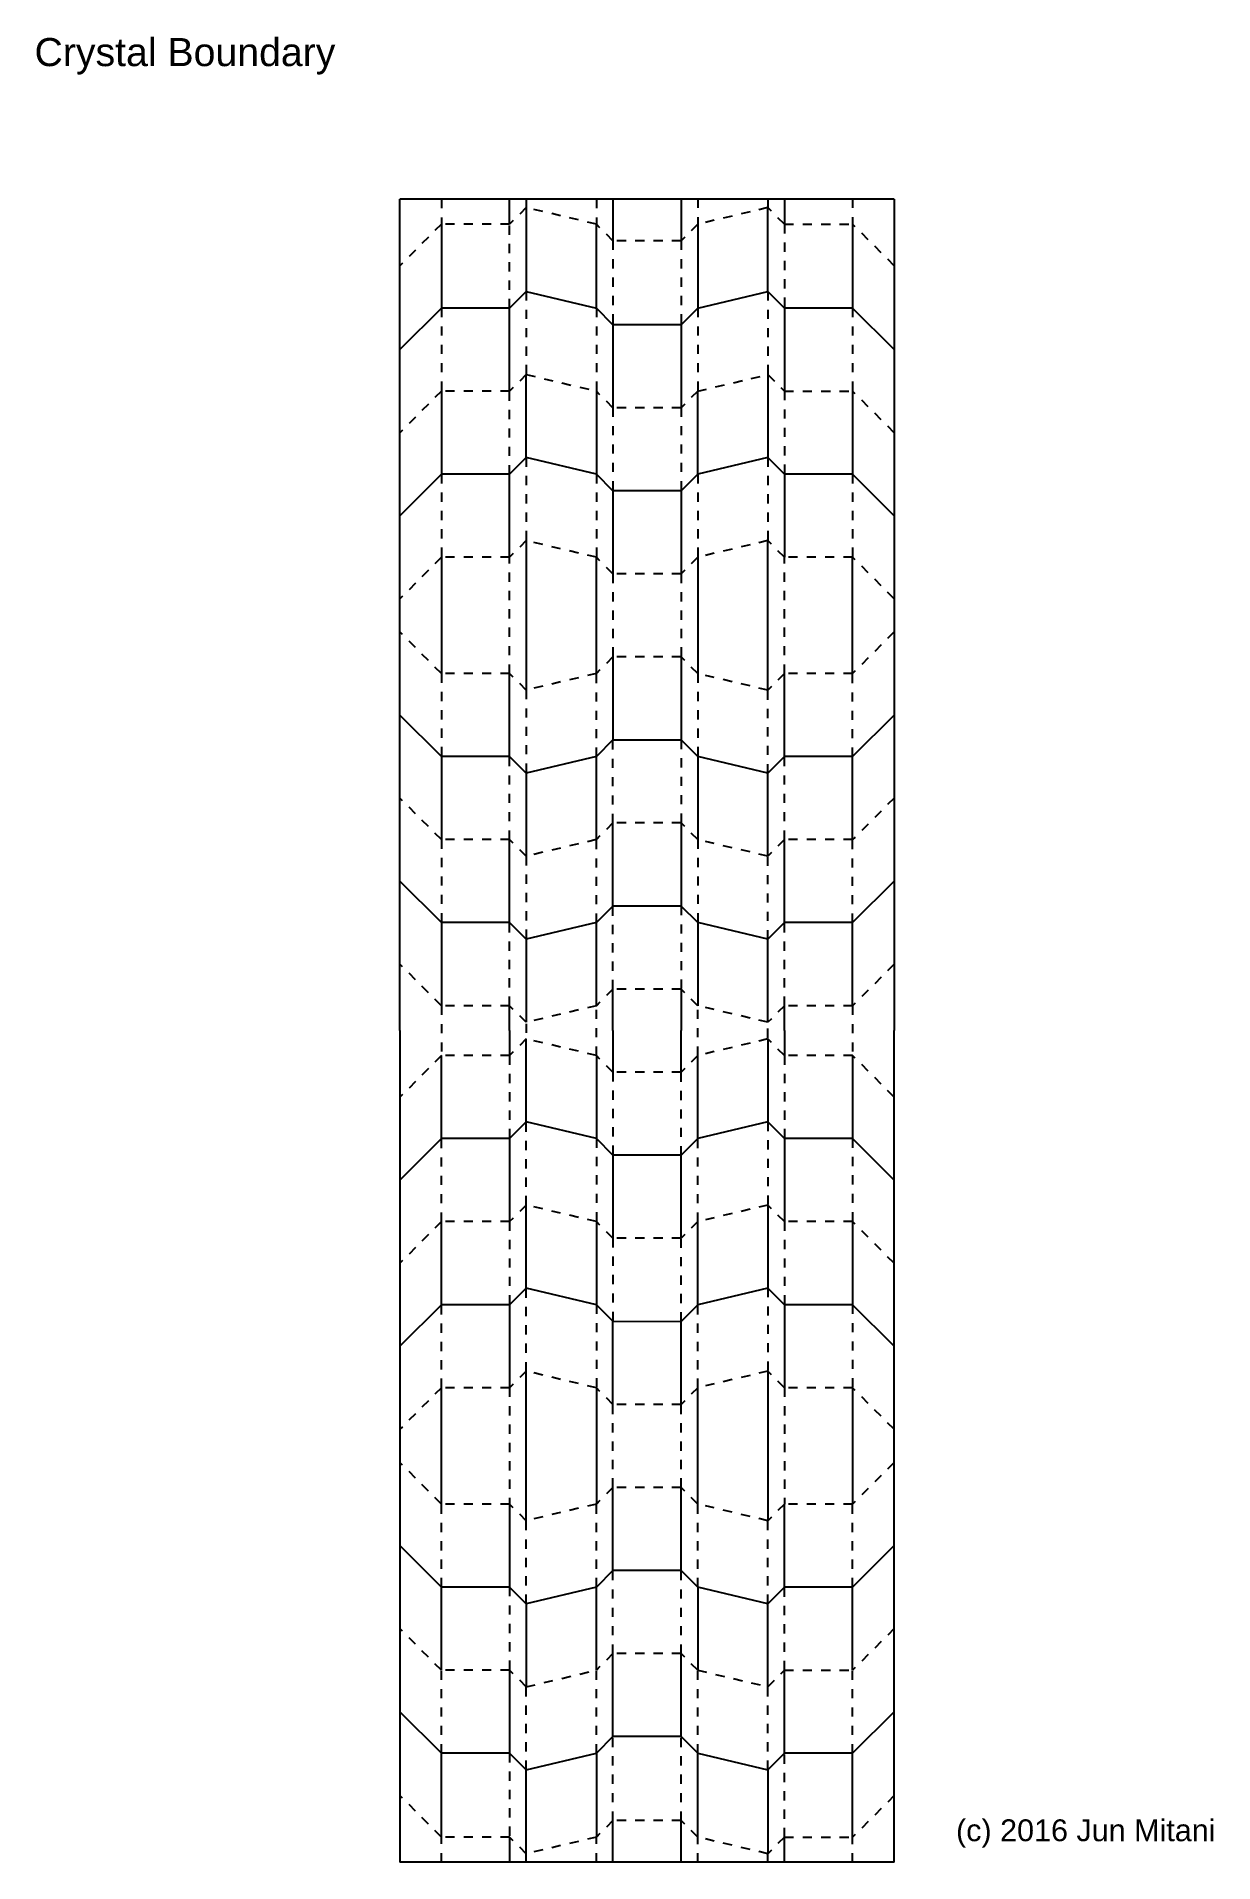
# Model space of a CAD drawing. Extents: x 11 to 192, y -290 to -9.
import ezdxf

# ---------------------------------------------------------------- set-up
doc = ezdxf.new("R2010")
doc.units = 0
for name, pattern in [('AI-LINETYPE-1', [2.822222, 1.411111, -1.411111]), ('AI-LINETYPE-10', [2.822222, 1.411111, -1.411111]), ('AI-LINETYPE-100', [2.822222, 1.411111, -1.411111]), ('AI-LINETYPE-101', [2.822222, 1.411111, -1.411111]), ('AI-LINETYPE-102', [2.822222, 1.411111, -1.411111]), ('AI-LINETYPE-103', [2.822222, 1.411111, -1.411111]), ('AI-LINETYPE-104', [2.822222, 1.411111, -1.411111]), ('AI-LINETYPE-105', [2.822222, 1.411111, -1.411111]), ('AI-LINETYPE-106', [2.822222, 1.411111, -1.411111]), ('AI-LINETYPE-107', [2.822222, 1.411111, -1.411111]), ('AI-LINETYPE-108', [2.822222, 1.411111, -1.411111]), ('AI-LINETYPE-109', [2.822222, 1.411111, -1.411111]), ('AI-LINETYPE-11', [2.822222, 1.411111, -1.411111]), ('AI-LINETYPE-110', [2.822222, 1.411111, -1.411111]), ('AI-LINETYPE-111', [2.822222, 1.411111, -1.411111]), ('AI-LINETYPE-112', [2.822222, 1.411111, -1.411111]), ('AI-LINETYPE-113', [2.822222, 1.411111, -1.411111]), ('AI-LINETYPE-114', [2.822222, 1.411111, -1.411111]), ('AI-LINETYPE-115', [2.822222, 1.411111, -1.411111]), ('AI-LINETYPE-116', [2.822222, 1.411111, -1.411111]), ('AI-LINETYPE-117', [2.822222, 1.411111, -1.411111]), ('AI-LINETYPE-118', [2.822222, 1.411111, -1.411111]), ('AI-LINETYPE-119', [2.822222, 1.411111, -1.411111]), ('AI-LINETYPE-12', [2.822222, 1.411111, -1.411111]), ('AI-LINETYPE-120', [2.822222, 1.411111, -1.411111]), ('AI-LINETYPE-121', [2.822222, 1.411111, -1.411111]), ('AI-LINETYPE-122', [2.822222, 1.411111, -1.411111]), ('AI-LINETYPE-123', [2.822222, 1.411111, -1.411111]), ('AI-LINETYPE-124', [2.822222, 1.411111, -1.411111]), ('AI-LINETYPE-125', [2.822222, 1.411111, -1.411111]), ('AI-LINETYPE-126', [2.822222, 1.411111, -1.411111]), ('AI-LINETYPE-127', [2.822222, 1.411111, -1.411111]), ('AI-LINETYPE-128', [2.822222, 1.411111, -1.411111]), ('AI-LINETYPE-129', [2.822222, 1.411111, -1.411111]), ('AI-LINETYPE-13', [2.822222, 1.411111, -1.411111]), ('AI-LINETYPE-130', [2.822222, 1.411111, -1.411111]), ('AI-LINETYPE-131', [2.822222, 1.411111, -1.411111]), ('AI-LINETYPE-132', [2.822222, 1.411111, -1.411111]), ('AI-LINETYPE-133', [2.822222, 1.411111, -1.411111]), ('AI-LINETYPE-134', [2.822222, 1.411111, -1.411111]), ('AI-LINETYPE-135', [2.822222, 1.411111, -1.411111]), ('AI-LINETYPE-136', [2.822222, 1.411111, -1.411111]), ('AI-LINETYPE-137', [2.822222, 1.411111, -1.411111]), ('AI-LINETYPE-138', [2.822222, 1.411111, -1.411111]), ('AI-LINETYPE-139', [2.822222, 1.411111, -1.411111]), ('AI-LINETYPE-14', [2.822222, 1.411111, -1.411111]), ('AI-LINETYPE-140', [2.822222, 1.411111, -1.411111]), ('AI-LINETYPE-141', [2.822222, 1.411111, -1.411111]), ('AI-LINETYPE-142', [2.822222, 1.411111, -1.411111]), ('AI-LINETYPE-143', [2.822222, 1.411111, -1.411111]), ('AI-LINETYPE-144', [2.822222, 1.411111, -1.411111]), ('AI-LINETYPE-145', [2.822222, 1.411111, -1.411111]), ('AI-LINETYPE-146', [2.822222, 1.411111, -1.411111]), ('AI-LINETYPE-147', [2.822222, 1.411111, -1.411111]), ('AI-LINETYPE-148', [2.822222, 1.411111, -1.411111]), ('AI-LINETYPE-149', [2.822222, 1.411111, -1.411111]), ('AI-LINETYPE-15', [2.822222, 1.411111, -1.411111]), ('AI-LINETYPE-150', [2.822222, 1.411111, -1.411111]), ('AI-LINETYPE-151', [2.822222, 1.411111, -1.411111]), ('AI-LINETYPE-152', [2.822222, 1.411111, -1.411111]), ('AI-LINETYPE-153', [2.822222, 1.411111, -1.411111]), ('AI-LINETYPE-154', [2.822222, 1.411111, -1.411111]), ('AI-LINETYPE-155', [2.822222, 1.411111, -1.411111]), ('AI-LINETYPE-156', [2.822222, 1.411111, -1.411111]), ('AI-LINETYPE-157', [2.822222, 1.411111, -1.411111]), ('AI-LINETYPE-158', [2.822222, 1.411111, -1.411111]), ('AI-LINETYPE-159', [2.822222, 1.411111, -1.411111]), ('AI-LINETYPE-16', [2.822222, 1.411111, -1.411111]), ('AI-LINETYPE-160', [2.822222, 1.411111, -1.411111]), ('AI-LINETYPE-161', [2.822222, 1.411111, -1.411111]), ('AI-LINETYPE-162', [2.822222, 1.411111, -1.411111]), ('AI-LINETYPE-163', [2.822222, 1.411111, -1.411111]), ('AI-LINETYPE-164', [2.822222, 1.411111, -1.411111]), ('AI-LINETYPE-165', [2.822222, 1.411111, -1.411111]), ('AI-LINETYPE-166', [2.822222, 1.411111, -1.411111]), ('AI-LINETYPE-167', [2.822222, 1.411111, -1.411111]), ('AI-LINETYPE-168', [2.822222, 1.411111, -1.411111]), ('AI-LINETYPE-169', [2.822222, 1.411111, -1.411111]), ('AI-LINETYPE-17', [2.822222, 1.411111, -1.411111]), ('AI-LINETYPE-170', [2.822222, 1.411111, -1.411111]), ('AI-LINETYPE-171', [2.822222, 1.411111, -1.411111]), ('AI-LINETYPE-172', [2.822222, 1.411111, -1.411111]), ('AI-LINETYPE-173', [2.822222, 1.411111, -1.411111]), ('AI-LINETYPE-174', [2.822222, 1.411111, -1.411111]), ('AI-LINETYPE-175', [2.822222, 1.411111, -1.411111]), ('AI-LINETYPE-176', [2.822222, 1.411111, -1.411111]), ('AI-LINETYPE-177', [2.822222, 1.411111, -1.411111]), ('AI-LINETYPE-178', [2.822222, 1.411111, -1.411111]), ('AI-LINETYPE-179', [2.822222, 1.411111, -1.411111]), ('AI-LINETYPE-18', [2.822222, 1.411111, -1.411111]), ('AI-LINETYPE-180', [2.822222, 1.411111, -1.411111]), ('AI-LINETYPE-181', [2.822222, 1.411111, -1.411111]), ('AI-LINETYPE-182', [2.822222, 1.411111, -1.411111]), ('AI-LINETYPE-183', [2.822222, 1.411111, -1.411111]), ('AI-LINETYPE-184', [2.822222, 1.411111, -1.411111]), ('AI-LINETYPE-185', [2.822222, 1.411111, -1.411111]), ('AI-LINETYPE-186', [2.822222, 1.411111, -1.411111]), ('AI-LINETYPE-187', [2.822222, 1.411111, -1.411111]), ('AI-LINETYPE-188', [2.822222, 1.411111, -1.411111]), ('AI-LINETYPE-189', [2.822222, 1.411111, -1.411111]), ('AI-LINETYPE-19', [2.822222, 1.411111, -1.411111]), ('AI-LINETYPE-190', [2.822222, 1.411111, -1.411111]), ('AI-LINETYPE-191', [2.822222, 1.411111, -1.411111]), ('AI-LINETYPE-192', [2.822222, 1.411111, -1.411111]), ('AI-LINETYPE-193', [2.822222, 1.411111, -1.411111]), ('AI-LINETYPE-194', [2.822222, 1.411111, -1.411111]), ('AI-LINETYPE-195', [2.822222, 1.411111, -1.411111]), ('AI-LINETYPE-196', [2.822222, 1.411111, -1.411111]), ('AI-LINETYPE-197', [2.822222, 1.411111, -1.411111]), ('AI-LINETYPE-198', [2.822222, 1.411111, -1.411111]), ('AI-LINETYPE-199', [2.822222, 1.411111, -1.411111]), ('AI-LINETYPE-2', [2.822222, 1.411111, -1.411111]), ('AI-LINETYPE-20', [2.822222, 1.411111, -1.411111]), ('AI-LINETYPE-200', [2.822222, 1.411111, -1.411111]), ('AI-LINETYPE-201', [2.822222, 1.411111, -1.411111]), ('AI-LINETYPE-202', [2.822222, 1.411111, -1.411111]), ('AI-LINETYPE-203', [2.822222, 1.411111, -1.411111]), ('AI-LINETYPE-204', [2.822222, 1.411111, -1.411111]), ('AI-LINETYPE-205', [2.822222, 1.411111, -1.411111]), ('AI-LINETYPE-206', [2.822222, 1.411111, -1.411111]), ('AI-LINETYPE-207', [2.822222, 1.411111, -1.411111]), ('AI-LINETYPE-208', [2.822222, 1.411111, -1.411111]), ('AI-LINETYPE-209', [2.822222, 1.411111, -1.411111]), ('AI-LINETYPE-21', [2.822222, 1.411111, -1.411111]), ('AI-LINETYPE-210', [2.822222, 1.411111, -1.411111]), ('AI-LINETYPE-211', [2.822222, 1.411111, -1.411111]), ('AI-LINETYPE-212', [2.822222, 1.411111, -1.411111]), ('AI-LINETYPE-213', [2.822222, 1.411111, -1.411111]), ('AI-LINETYPE-214', [2.822222, 1.411111, -1.411111]), ('AI-LINETYPE-215', [2.822222, 1.411111, -1.411111]), ('AI-LINETYPE-216', [2.822222, 1.411111, -1.411111]), ('AI-LINETYPE-217', [2.822222, 1.411111, -1.411111]), ('AI-LINETYPE-218', [2.822222, 1.411111, -1.411111]), ('AI-LINETYPE-219', [2.822222, 1.411111, -1.411111]), ('AI-LINETYPE-22', [2.822222, 1.411111, -1.411111]), ('AI-LINETYPE-220', [2.822222, 1.411111, -1.411111]), ('AI-LINETYPE-221', [2.822222, 1.411111, -1.411111]), ('AI-LINETYPE-222', [2.822222, 1.411111, -1.411111]), ('AI-LINETYPE-223', [2.822222, 1.411111, -1.411111]), ('AI-LINETYPE-224', [2.822222, 1.411111, -1.411111]), ('AI-LINETYPE-225', [2.822222, 1.411111, -1.411111]), ('AI-LINETYPE-226', [2.822222, 1.411111, -1.411111]), ('AI-LINETYPE-227', [2.822222, 1.411111, -1.411111]), ('AI-LINETYPE-228', [2.822222, 1.411111, -1.411111]), ('AI-LINETYPE-229', [2.822222, 1.411111, -1.411111]), ('AI-LINETYPE-23', [2.822222, 1.411111, -1.411111]), ('AI-LINETYPE-230', [2.822222, 1.411111, -1.411111]), ('AI-LINETYPE-231', [2.822222, 1.411111, -1.411111]), ('AI-LINETYPE-232', [2.822222, 1.411111, -1.411111]), ('AI-LINETYPE-233', [2.822222, 1.411111, -1.411111]), ('AI-LINETYPE-234', [2.822222, 1.411111, -1.411111]), ('AI-LINETYPE-235', [2.822222, 1.411111, -1.411111]), ('AI-LINETYPE-236', [2.822222, 1.411111, -1.411111]), ('AI-LINETYPE-237', [2.822222, 1.411111, -1.411111]), ('AI-LINETYPE-238', [2.822222, 1.411111, -1.411111]), ('AI-LINETYPE-24', [2.822222, 1.411111, -1.411111]), ('AI-LINETYPE-25', [2.822222, 1.411111, -1.411111]), ('AI-LINETYPE-26', [2.822222, 1.411111, -1.411111]), ('AI-LINETYPE-27', [2.822222, 1.411111, -1.411111]), ('AI-LINETYPE-28', [2.822222, 1.411111, -1.411111]), ('AI-LINETYPE-29', [2.822222, 1.411111, -1.411111]), ('AI-LINETYPE-3', [2.822222, 1.411111, -1.411111]), ('AI-LINETYPE-30', [2.822222, 1.411111, -1.411111]), ('AI-LINETYPE-31', [2.822222, 1.411111, -1.411111]), ('AI-LINETYPE-32', [2.822222, 1.411111, -1.411111]), ('AI-LINETYPE-33', [2.822222, 1.411111, -1.411111]), ('AI-LINETYPE-34', [2.822222, 1.411111, -1.411111]), ('AI-LINETYPE-35', [2.822222, 1.411111, -1.411111]), ('AI-LINETYPE-36', [2.822222, 1.411111, -1.411111]), ('AI-LINETYPE-37', [2.822222, 1.411111, -1.411111]), ('AI-LINETYPE-38', [2.822222, 1.411111, -1.411111]), ('AI-LINETYPE-39', [2.822222, 1.411111, -1.411111]), ('AI-LINETYPE-4', [2.822222, 1.411111, -1.411111]), ('AI-LINETYPE-40', [2.822222, 1.411111, -1.411111]), ('AI-LINETYPE-41', [2.822222, 1.411111, -1.411111]), ('AI-LINETYPE-42', [2.822222, 1.411111, -1.411111]), ('AI-LINETYPE-43', [2.822222, 1.411111, -1.411111]), ('AI-LINETYPE-44', [2.822222, 1.411111, -1.411111]), ('AI-LINETYPE-45', [2.822222, 1.411111, -1.411111]), ('AI-LINETYPE-46', [2.822222, 1.411111, -1.411111]), ('AI-LINETYPE-47', [2.822222, 1.411111, -1.411111]), ('AI-LINETYPE-48', [2.822222, 1.411111, -1.411111]), ('AI-LINETYPE-49', [2.822222, 1.411111, -1.411111]), ('AI-LINETYPE-5', [2.822222, 1.411111, -1.411111]), ('AI-LINETYPE-50', [2.822222, 1.411111, -1.411111]), ('AI-LINETYPE-51', [2.822222, 1.411111, -1.411111]), ('AI-LINETYPE-52', [2.822222, 1.411111, -1.411111]), ('AI-LINETYPE-53', [2.822222, 1.411111, -1.411111]), ('AI-LINETYPE-54', [2.822222, 1.411111, -1.411111]), ('AI-LINETYPE-55', [2.822222, 1.411111, -1.411111]), ('AI-LINETYPE-56', [2.822222, 1.411111, -1.411111]), ('AI-LINETYPE-57', [2.822222, 1.411111, -1.411111]), ('AI-LINETYPE-58', [2.822222, 1.411111, -1.411111]), ('AI-LINETYPE-59', [2.822222, 1.411111, -1.411111]), ('AI-LINETYPE-6', [2.822222, 1.411111, -1.411111]), ('AI-LINETYPE-60', [2.822222, 1.411111, -1.411111]), ('AI-LINETYPE-61', [2.822222, 1.411111, -1.411111]), ('AI-LINETYPE-62', [2.822222, 1.411111, -1.411111]), ('AI-LINETYPE-63', [2.822222, 1.411111, -1.411111]), ('AI-LINETYPE-64', [2.822222, 1.411111, -1.411111]), ('AI-LINETYPE-65', [2.822222, 1.411111, -1.411111]), ('AI-LINETYPE-66', [2.822222, 1.411111, -1.411111]), ('AI-LINETYPE-67', [2.822222, 1.411111, -1.411111]), ('AI-LINETYPE-68', [2.822222, 1.411111, -1.411111]), ('AI-LINETYPE-69', [2.822222, 1.411111, -1.411111]), ('AI-LINETYPE-7', [2.822222, 1.411111, -1.411111]), ('AI-LINETYPE-70', [2.822222, 1.411111, -1.411111]), ('AI-LINETYPE-71', [2.822222, 1.411111, -1.411111]), ('AI-LINETYPE-72', [2.822222, 1.411111, -1.411111]), ('AI-LINETYPE-73', [2.822222, 1.411111, -1.411111]), ('AI-LINETYPE-74', [2.822222, 1.411111, -1.411111]), ('AI-LINETYPE-75', [2.822222, 1.411111, -1.411111]), ('AI-LINETYPE-76', [2.822222, 1.411111, -1.411111]), ('AI-LINETYPE-77', [2.822222, 1.411111, -1.411111]), ('AI-LINETYPE-78', [2.822222, 1.411111, -1.411111]), ('AI-LINETYPE-79', [2.822222, 1.411111, -1.411111]), ('AI-LINETYPE-8', [2.822222, 1.411111, -1.411111]), ('AI-LINETYPE-80', [2.822222, 1.411111, -1.411111]), ('AI-LINETYPE-81', [2.822222, 1.411111, -1.411111]), ('AI-LINETYPE-82', [2.822222, 1.411111, -1.411111]), ('AI-LINETYPE-83', [2.822222, 1.411111, -1.411111]), ('AI-LINETYPE-84', [2.822222, 1.411111, -1.411111]), ('AI-LINETYPE-85', [2.822222, 1.411111, -1.411111]), ('AI-LINETYPE-86', [2.822222, 1.411111, -1.411111]), ('AI-LINETYPE-87', [2.822222, 1.411111, -1.411111]), ('AI-LINETYPE-88', [2.822222, 1.411111, -1.411111]), ('AI-LINETYPE-89', [2.822222, 1.411111, -1.411111]), ('AI-LINETYPE-9', [2.822222, 1.411111, -1.411111]), ('AI-LINETYPE-90', [2.822222, 1.411111, -1.411111]), ('AI-LINETYPE-91', [2.822222, 1.411111, -1.411111]), ('AI-LINETYPE-92', [2.822222, 1.411111, -1.411111]), ('AI-LINETYPE-93', [2.822222, 1.411111, -1.411111]), ('AI-LINETYPE-94', [2.822222, 1.411111, -1.411111]), ('AI-LINETYPE-95', [2.822222, 1.411111, -1.411111]), ('AI-LINETYPE-96', [2.822222, 1.411111, -1.411111]), ('AI-LINETYPE-97', [2.822222, 1.411111, -1.411111]), ('AI-LINETYPE-98', [2.822222, 1.411111, -1.411111]), ('AI-LINETYPE-99', [2.822222, 1.411111, -1.411111])]:
    doc.linetypes.add(name, pattern=pattern)
for name, color, linetype in [('CUTLINE', 7, 'CONTINUOUS'), ('MOUNTAINLINE', 7, 'CONTINUOUS'), ('TEXT', 7, 'CONTINUOUS'), ('VALLEYLINE', 7, 'CONTINUOUS')]:
    doc.layers.add(name, color=color, linetype=linetype)

msp = doc.modelspace()

# ---------------------------------------------------------------- texts
at = {"layer": 'TEXT', "color": 7, "attachment_point": 7}
for s, insert, char_height in [('\\fArial|b0|i0|c0|p34;\\W1;Crystal Boundary', (10.83, -14.86), 4.318), ('\\fArial|b0|i0|c0|p34;\\W1;(c) 2016 Jun Mitani', (152.51, -287.61), 3.3584)]:
    msp.add_mtext(s, dxfattribs=dict(at, insert=insert, char_height=char_height))

# ---------------------------------------------------------------- blocks, each defined once
blk = doc.blocks.new('BLOCK_2')
at = {"layer": 'CUTLINE', "color": 7}
blk.add_lwpolyline([(142.99, -34.01), (142.99, -161.92)], dxfattribs=at)
blk = doc.blocks.new('BLOCK_3')
at = {"layer": 'CUTLINE', "color": 7}
blk.add_lwpolyline([(67.01, -161.92), (67.01, -34.01)], dxfattribs=at)
blk = doc.blocks.new('BLOCK_4')
at = {"layer": 'CUTLINE', "color": 7}
for points in [[(143, -34.01), (67.01, -34.01)], [(143, -44.26), (143, -44.26)]]:
    blk.add_lwpolyline(points, dxfattribs=at)
blk = doc.blocks.new('BLOCK_5')
at = {"layer": 'CUTLINE', "color": 7}
blk.add_lwpolyline([(143, -289.8), (143, -161.88)], dxfattribs=at)
blk = doc.blocks.new('BLOCK_6')
at = {"layer": 'CUTLINE', "color": 7}
blk.add_lwpolyline([(67.01, -161.88), (67.01, -289.8)], dxfattribs=at)
blk = doc.blocks.new('BLOCK_7')
at = {"layer": 'CUTLINE', "color": 7}
for points in [[(143, -279.54), (143, -279.54)], [(143, -289.8), (67.01, -289.8)]]:
    blk.add_lwpolyline(points, dxfattribs=at)
blk = doc.blocks.new('BLOCK_8')
at = {"layer": 'VALLEYLINE', "color": 7, "linetype": 'AI-LINETYPE-1'}
blk.add_lwpolyline([(123.58, -160.64), (112.79, -158.09)], dxfattribs=at)
blk = doc.blocks.new('BLOCK_9')
at = {"layer": 'VALLEYLINE', "color": 7, "linetype": 'AI-LINETYPE-2'}
blk.add_lwpolyline([(123.58, -147.87), (123.58, -135.09)], dxfattribs=at)
blk = doc.blocks.new('BLOCK_10')
at = {"layer": 'VALLEYLINE', "color": 7, "linetype": 'AI-LINETYPE-3'}
blk.add_lwpolyline([(123.58, -135.09), (112.79, -132.54)], dxfattribs=at)
blk = doc.blocks.new('BLOCK_11')
at = {"layer": 'VALLEYLINE', "color": 7, "linetype": 'AI-LINETYPE-4'}
blk.add_lwpolyline([(112.79, -132.54), (112.79, -145.31)], dxfattribs=at)
blk = doc.blocks.new('BLOCK_12')
at = {"layer": 'VALLEYLINE', "color": 7, "linetype": 'AI-LINETYPE-5'}
blk.add_lwpolyline([(123.58, -122.32), (123.58, -109.54)], dxfattribs=at)
blk = doc.blocks.new('BLOCK_13')
at = {"layer": 'VALLEYLINE', "color": 7, "linetype": 'AI-LINETYPE-6'}
blk.add_lwpolyline([(123.58, -109.54), (112.79, -106.99)], dxfattribs=at)
blk = doc.blocks.new('BLOCK_14')
at = {"layer": 'VALLEYLINE', "color": 7, "linetype": 'AI-LINETYPE-7'}
blk.add_lwpolyline([(112.79, -106.99), (112.79, -119.76)], dxfattribs=at)
blk = doc.blocks.new('BLOCK_15')
at = {"layer": 'VALLEYLINE', "color": 7, "linetype": 'AI-LINETYPE-8'}
blk.add_lwpolyline([(123.58, -86.55), (112.79, -89.1)], dxfattribs=at)
blk = doc.blocks.new('BLOCK_16')
at = {"layer": 'VALLEYLINE', "color": 7, "linetype": 'AI-LINETYPE-9'}
blk.add_lwpolyline([(97.21, -158.09), (86.43, -160.64)], dxfattribs=at)
blk = doc.blocks.new('BLOCK_17')
at = {"layer": 'VALLEYLINE', "color": 7, "linetype": 'AI-LINETYPE-10'}
blk.add_lwpolyline([(86.43, -135.09), (86.43, -147.87)], dxfattribs=at)
blk = doc.blocks.new('BLOCK_18')
at = {"layer": 'VALLEYLINE', "color": 7, "linetype": 'AI-LINETYPE-11'}
blk.add_lwpolyline([(97.21, -145.31), (97.21, -132.54)], dxfattribs=at)
blk = doc.blocks.new('BLOCK_19')
at = {"layer": 'VALLEYLINE', "color": 7, "linetype": 'AI-LINETYPE-12'}
blk.add_lwpolyline([(86.43, -109.54), (86.43, -122.32)], dxfattribs=at)
blk = doc.blocks.new('BLOCK_20')
at = {"layer": 'VALLEYLINE', "color": 7, "linetype": 'AI-LINETYPE-13'}
blk.add_lwpolyline([(97.21, -119.76), (97.21, -106.99)], dxfattribs=at)
blk = doc.blocks.new('BLOCK_21')
at = {"layer": 'VALLEYLINE', "color": 7, "linetype": 'AI-LINETYPE-14'}
blk.add_lwpolyline([(97.21, -106.99), (86.43, -109.54)], dxfattribs=at)
blk = doc.blocks.new('BLOCK_22')
at = {"layer": 'VALLEYLINE', "color": 7, "linetype": 'AI-LINETYPE-15'}
blk.add_lwpolyline([(97.21, -89.1), (86.42, -86.55)], dxfattribs=at)
blk = doc.blocks.new('BLOCK_23')
at = {"layer": 'VALLEYLINE', "color": 7, "linetype": 'AI-LINETYPE-16'}
blk.add_lwpolyline([(97.21, -37.87), (86.42, -35.32)], dxfattribs=at)
blk = doc.blocks.new('BLOCK_24')
at = {"layer": 'VALLEYLINE', "color": 7, "linetype": 'AI-LINETYPE-17'}
blk.add_lwpolyline([(123.58, -35.32), (112.79, -37.87)], dxfattribs=at)
blk = doc.blocks.new('BLOCK_25')
at = {"layer": 'VALLEYLINE', "color": 7, "linetype": 'AI-LINETYPE-18'}
blk.add_lwpolyline([(83.87, -158.09), (73.39, -158.09)], dxfattribs=at)
blk = doc.blocks.new('BLOCK_26')
at = {"layer": 'VALLEYLINE', "color": 7, "linetype": 'AI-LINETYPE-19'}
blk.add_lwpolyline([(83.87, -132.54), (83.87, -119.76)], dxfattribs=at)
blk = doc.blocks.new('BLOCK_27')
at = {"layer": 'VALLEYLINE', "color": 7, "linetype": 'AI-LINETYPE-20'}
blk.add_lwpolyline([(83.87, -106.99), (73.39, -106.99)], dxfattribs=at)
blk = doc.blocks.new('BLOCK_28')
at = {"layer": 'VALLEYLINE', "color": 7, "linetype": 'AI-LINETYPE-21'}
blk.add_lwpolyline([(83.87, -106.99), (83.87, -89.1)], dxfattribs=at)
blk = doc.blocks.new('BLOCK_29')
at = {"layer": 'VALLEYLINE', "color": 7, "linetype": 'AI-LINETYPE-22'}
blk.add_lwpolyline([(83.87, -89.1), (73.39, -89.1)], dxfattribs=at)
blk = doc.blocks.new('BLOCK_30')
at = {"layer": 'VALLEYLINE', "color": 7, "linetype": 'AI-LINETYPE-23'}
blk.add_lwpolyline([(73.39, -76.33), (73.39, -89.1)], dxfattribs=at)
blk = doc.blocks.new('BLOCK_31')
at = {"layer": 'VALLEYLINE', "color": 7, "linetype": 'AI-LINETYPE-24'}
blk.add_lwpolyline([(83.87, -76.33), (83.87, -63.55)], dxfattribs=at)
blk = doc.blocks.new('BLOCK_32')
at = {"layer": 'VALLEYLINE', "color": 7, "linetype": 'AI-LINETYPE-25'}
blk.add_lwpolyline([(73.39, -50.78), (73.39, -63.55)], dxfattribs=at)
blk = doc.blocks.new('BLOCK_33')
at = {"layer": 'VALLEYLINE', "color": 7, "linetype": 'AI-LINETYPE-26'}
blk.add_lwpolyline([(83.87, -50.78), (83.87, -37.87)], dxfattribs=at)
blk = doc.blocks.new('BLOCK_34')
at = {"layer": 'VALLEYLINE', "color": 7, "linetype": 'AI-LINETYPE-27'}
blk.add_lwpolyline([(83.87, -37.87), (73.39, -37.87)], dxfattribs=at)
blk = doc.blocks.new('BLOCK_35')
at = {"layer": 'VALLEYLINE', "color": 7, "linetype": 'AI-LINETYPE-28'}
blk.add_lwpolyline([(110.24, -142.76), (110.24, -155.53)], dxfattribs=at)
blk = doc.blocks.new('BLOCK_36')
at = {"layer": 'VALLEYLINE', "color": 7, "linetype": 'AI-LINETYPE-29'}
blk.add_lwpolyline([(126.13, -132.54), (126.13, -119.76)], dxfattribs=at)
blk = doc.blocks.new('BLOCK_37')
at = {"layer": 'VALLEYLINE', "color": 7, "linetype": 'AI-LINETYPE-30'}
blk.add_lwpolyline([(126.13, -106.99), (126.13, -89.1)], dxfattribs=at)
blk = doc.blocks.new('BLOCK_38')
at = {"layer": 'VALLEYLINE', "color": 7, "linetype": 'AI-LINETYPE-31'}
blk.add_lwpolyline([(136.61, -158.09), (126.13, -158.09)], dxfattribs=at)
blk = doc.blocks.new('BLOCK_39')
at = {"layer": 'VALLEYLINE', "color": 7, "linetype": 'AI-LINETYPE-32'}
blk.add_lwpolyline([(136.61, -145.31), (136.61, -132.54)], dxfattribs=at)
blk = doc.blocks.new('BLOCK_40')
at = {"layer": 'VALLEYLINE', "color": 7, "linetype": 'AI-LINETYPE-33'}
blk.add_lwpolyline([(136.61, -132.54), (126.13, -132.54)], dxfattribs=at)
blk = doc.blocks.new('BLOCK_41')
at = {"layer": 'VALLEYLINE', "color": 7, "linetype": 'AI-LINETYPE-34'}
blk.add_lwpolyline([(136.61, -119.76), (136.61, -106.99)], dxfattribs=at)
blk = doc.blocks.new('BLOCK_42')
at = {"layer": 'VALLEYLINE', "color": 7, "linetype": 'AI-LINETYPE-35'}
blk.add_lwpolyline([(136.61, -106.99), (126.13, -106.99)], dxfattribs=at)
blk = doc.blocks.new('BLOCK_43')
at = {"layer": 'VALLEYLINE', "color": 7, "linetype": 'AI-LINETYPE-36'}
blk.add_lwpolyline([(136.61, -89.1), (126.13, -89.1)], dxfattribs=at)
blk = doc.blocks.new('BLOCK_44')
at = {"layer": 'VALLEYLINE', "color": 7, "linetype": 'AI-LINETYPE-37'}
blk.add_lwpolyline([(142.99, -126.15), (136.61, -132.54)], dxfattribs=at)
blk = doc.blocks.new('BLOCK_45')
at = {"layer": 'VALLEYLINE', "color": 7, "linetype": 'AI-LINETYPE-38'}
blk.add_lwpolyline([(142.99, -100.6), (136.61, -106.99)], dxfattribs=at)
blk = doc.blocks.new('BLOCK_46')
at = {"layer": 'VALLEYLINE', "color": 7, "linetype": 'AI-LINETYPE-39'}
blk.add_lwpolyline([(142.99, -95.49), (136.61, -89.1)], dxfattribs=at)
blk = doc.blocks.new('BLOCK_47')
at = {"layer": 'VALLEYLINE', "color": 7, "linetype": 'AI-LINETYPE-40'}
blk.add_lwpolyline([(136.61, -76.33), (136.61, -89.1)], dxfattribs=at)
blk = doc.blocks.new('BLOCK_48')
at = {"layer": 'VALLEYLINE', "color": 7, "linetype": 'AI-LINETYPE-41'}
blk.add_lwpolyline([(143, -69.94), (136.61, -63.55)], dxfattribs=at)
blk = doc.blocks.new('BLOCK_49')
at = {"layer": 'VALLEYLINE', "color": 7, "linetype": 'AI-LINETYPE-42'}
blk.add_lwpolyline([(136.61, -50.78), (136.61, -63.55)], dxfattribs=at)
blk = doc.blocks.new('BLOCK_50')
at = {"layer": 'VALLEYLINE', "color": 7, "linetype": 'AI-LINETYPE-43'}
blk.add_lwpolyline([(126.13, -63.55), (136.61, -63.55)], dxfattribs=at)
blk = doc.blocks.new('BLOCK_51')
at = {"layer": 'VALLEYLINE', "color": 7, "linetype": 'AI-LINETYPE-44'}
blk.add_lwpolyline([(143, -44.26), (136.61, -37.87)], dxfattribs=at)
blk = doc.blocks.new('BLOCK_52')
at = {"layer": 'VALLEYLINE', "color": 7, "linetype": 'AI-LINETYPE-45'}
blk.add_lwpolyline([(126.13, -37.87), (136.61, -37.87)], dxfattribs=at)
blk = doc.blocks.new('BLOCK_53')
at = {"layer": 'VALLEYLINE', "color": 7, "linetype": 'AI-LINETYPE-46'}
blk.add_lwpolyline([(126.13, -63.55), (126.13, -76.33)], dxfattribs=at)
blk = doc.blocks.new('BLOCK_54')
at = {"layer": 'VALLEYLINE', "color": 7, "linetype": 'AI-LINETYPE-47'}
blk.add_lwpolyline([(123.58, -73.77), (123.58, -86.55)], dxfattribs=at)
blk = doc.blocks.new('BLOCK_55')
at = {"layer": 'VALLEYLINE', "color": 7, "linetype": 'AI-LINETYPE-48'}
blk.add_lwpolyline([(126.13, -37.87), (126.13, -50.77)], dxfattribs=at)
blk = doc.blocks.new('BLOCK_56')
at = {"layer": 'VALLEYLINE', "color": 7, "linetype": 'AI-LINETYPE-49'}
blk.add_lwpolyline([(123.58, -48.22), (123.58, -61)], dxfattribs=at)
blk = doc.blocks.new('BLOCK_57')
at = {"layer": 'VALLEYLINE', "color": 7, "linetype": 'AI-LINETYPE-50'}
blk.add_lwpolyline([(112.79, -76.33), (112.79, -89.1)], dxfattribs=at)
blk = doc.blocks.new('BLOCK_58')
at = {"layer": 'VALLEYLINE', "color": 7, "linetype": 'AI-LINETYPE-51'}
blk.add_lwpolyline([(112.79, -50.77), (112.79, -63.55)], dxfattribs=at)
blk = doc.blocks.new('BLOCK_59')
at = {"layer": 'VALLEYLINE', "color": 7, "linetype": 'AI-LINETYPE-52'}
blk.add_lwpolyline([(112.79, -63.55), (123.58, -61)], dxfattribs=at)
blk = doc.blocks.new('BLOCK_60')
at = {"layer": 'VALLEYLINE', "color": 7, "linetype": 'AI-LINETYPE-53'}
blk.add_lwpolyline([(110.24, -117.21), (110.24, -129.98)], dxfattribs=at)
blk = doc.blocks.new('BLOCK_61')
at = {"layer": 'VALLEYLINE', "color": 7, "linetype": 'AI-LINETYPE-54'}
blk.add_lwpolyline([(110.24, -91.66), (110.24, -104.43)], dxfattribs=at)
blk = doc.blocks.new('BLOCK_62')
at = {"layer": 'VALLEYLINE', "color": 7, "linetype": 'AI-LINETYPE-55'}
blk.add_lwpolyline([(110.24, -66.11), (110.24, -78.88)], dxfattribs=at)
blk = doc.blocks.new('BLOCK_63')
at = {"layer": 'VALLEYLINE', "color": 7, "linetype": 'AI-LINETYPE-56'}
blk.add_lwpolyline([(110.24, -40.43), (110.24, -53.33)], dxfattribs=at)
blk = doc.blocks.new('BLOCK_64')
at = {"layer": 'VALLEYLINE', "color": 7, "linetype": 'AI-LINETYPE-57'}
blk.add_lwpolyline([(110.24, -104.43), (99.76, -104.43)], dxfattribs=at)
blk = doc.blocks.new('BLOCK_65')
at = {"layer": 'VALLEYLINE', "color": 7, "linetype": 'AI-LINETYPE-58'}
blk.add_lwpolyline([(99.76, -91.66), (99.76, -104.43)], dxfattribs=at)
blk = doc.blocks.new('BLOCK_66')
at = {"layer": 'VALLEYLINE', "color": 7, "linetype": 'AI-LINETYPE-59'}
blk.add_lwpolyline([(110.24, -91.66), (99.76, -91.66)], dxfattribs=at)
blk = doc.blocks.new('BLOCK_67')
at = {"layer": 'VALLEYLINE', "color": 7, "linetype": 'AI-LINETYPE-60'}
blk.add_lwpolyline([(99.76, -66.11), (99.76, -78.88)], dxfattribs=at)
blk = doc.blocks.new('BLOCK_68')
at = {"layer": 'VALLEYLINE', "color": 7, "linetype": 'AI-LINETYPE-61'}
blk.add_lwpolyline([(110.24, -66.11), (99.76, -66.11)], dxfattribs=at)
blk = doc.blocks.new('BLOCK_69')
at = {"layer": 'VALLEYLINE', "color": 7, "linetype": 'AI-LINETYPE-62'}
blk.add_lwpolyline([(99.76, -40.43), (99.76, -53.33)], dxfattribs=at)
blk = doc.blocks.new('BLOCK_70')
at = {"layer": 'VALLEYLINE', "color": 7, "linetype": 'AI-LINETYPE-63'}
blk.add_lwpolyline([(110.24, -40.43), (99.76, -40.43)], dxfattribs=at)
blk = doc.blocks.new('BLOCK_71')
at = {"layer": 'VALLEYLINE', "color": 7, "linetype": 'AI-LINETYPE-64'}
blk.add_lwpolyline([(99.76, -155.53), (99.76, -142.76)], dxfattribs=at)
blk = doc.blocks.new('BLOCK_72')
at = {"layer": 'VALLEYLINE', "color": 7, "linetype": 'AI-LINETYPE-65'}
blk.add_lwpolyline([(99.76, -129.98), (99.76, -117.21)], dxfattribs=at)
blk = doc.blocks.new('BLOCK_73')
at = {"layer": 'VALLEYLINE', "color": 7, "linetype": 'AI-LINETYPE-66'}
blk.add_lwpolyline([(97.21, -76.33), (97.21, -89.1)], dxfattribs=at)
blk = doc.blocks.new('BLOCK_74')
at = {"layer": 'VALLEYLINE', "color": 7, "linetype": 'AI-LINETYPE-67'}
blk.add_lwpolyline([(97.21, -50.78), (97.21, -63.55)], dxfattribs=at)
blk = doc.blocks.new('BLOCK_75')
at = {"layer": 'VALLEYLINE', "color": 7, "linetype": 'AI-LINETYPE-68'}
blk.add_lwpolyline([(86.42, -73.77), (86.42, -86.55)], dxfattribs=at)
blk = doc.blocks.new('BLOCK_76')
at = {"layer": 'VALLEYLINE', "color": 7, "linetype": 'AI-LINETYPE-69'}
blk.add_lwpolyline([(86.42, -61), (97.21, -63.55)], dxfattribs=at)
blk = doc.blocks.new('BLOCK_77')
at = {"layer": 'VALLEYLINE', "color": 7, "linetype": 'AI-LINETYPE-70'}
blk.add_lwpolyline([(86.42, -48.22), (86.42, -61)], dxfattribs=at)
blk = doc.blocks.new('BLOCK_78')
at = {"layer": 'VALLEYLINE', "color": 7, "linetype": 'AI-LINETYPE-71'}
blk.add_lwpolyline([(73.39, -106.99), (67.01, -100.6)], dxfattribs=at)
blk = doc.blocks.new('BLOCK_79')
at = {"layer": 'VALLEYLINE', "color": 7, "linetype": 'AI-LINETYPE-72'}
blk.add_lwpolyline([(73.39, -89.1), (67.01, -95.49)], dxfattribs=at)
blk = doc.blocks.new('BLOCK_80')
at = {"layer": 'VALLEYLINE', "color": 7, "linetype": 'AI-LINETYPE-73'}
blk.add_lwpolyline([(73.39, -63.55), (67.01, -69.94)], dxfattribs=at)
blk = doc.blocks.new('BLOCK_81')
at = {"layer": 'VALLEYLINE', "color": 7, "linetype": 'AI-LINETYPE-74'}
blk.add_lwpolyline([(73.39, -37.87), (67.01, -44.26)], dxfattribs=at)
blk = doc.blocks.new('BLOCK_82')
at = {"layer": 'VALLEYLINE', "color": 7, "linetype": 'AI-LINETYPE-75'}
blk.add_lwpolyline([(110.24, -129.98), (99.76, -129.98)], dxfattribs=at)
blk = doc.blocks.new('BLOCK_83')
at = {"layer": 'VALLEYLINE', "color": 7, "linetype": 'AI-LINETYPE-76'}
blk.add_lwpolyline([(97.21, -165.75), (97.21, -158.09)], dxfattribs=at)
blk = doc.blocks.new('BLOCK_84')
at = {"layer": 'VALLEYLINE', "color": 7, "linetype": 'AI-LINETYPE-77'}
blk.add_lwpolyline([(73.39, -158.09), (73.39, -165.75)], dxfattribs=at)
blk = doc.blocks.new('BLOCK_85')
at = {"layer": 'VALLEYLINE', "color": 7, "linetype": 'AI-LINETYPE-78'}
blk.add_lwpolyline([(83.87, -158.09), (83.87, -145.31)], dxfattribs=at)
blk = doc.blocks.new('BLOCK_86')
at = {"layer": 'VALLEYLINE', "color": 7, "linetype": 'AI-LINETYPE-79'}
blk.add_lwpolyline([(112.79, -158.09), (110.24, -155.53)], dxfattribs=at)
blk = doc.blocks.new('BLOCK_87')
at = {"layer": 'VALLEYLINE', "color": 7, "linetype": 'AI-LINETYPE-80'}
blk.add_lwpolyline([(126.13, -158.09), (123.58, -160.64)], dxfattribs=at)
blk = doc.blocks.new('BLOCK_88')
at = {"layer": 'VALLEYLINE', "color": 7, "linetype": 'AI-LINETYPE-81'}
blk.add_lwpolyline([(126.13, -158.09), (126.13, -145.31)], dxfattribs=at)
blk = doc.blocks.new('BLOCK_89')
at = {"layer": 'VALLEYLINE', "color": 7, "linetype": 'AI-LINETYPE-82'}
blk.add_lwpolyline([(142.99, -151.7), (136.61, -158.09)], dxfattribs=at)
blk = doc.blocks.new('BLOCK_90')
at = {"layer": 'VALLEYLINE', "color": 7, "linetype": 'AI-LINETYPE-83'}
blk.add_lwpolyline([(99.76, -155.53), (97.21, -158.09)], dxfattribs=at)
blk = doc.blocks.new('BLOCK_91')
at = {"layer": 'VALLEYLINE', "color": 7, "linetype": 'AI-LINETYPE-84'}
blk.add_lwpolyline([(86.43, -160.64), (83.87, -158.09)], dxfattribs=at)
blk = doc.blocks.new('BLOCK_92')
at = {"layer": 'VALLEYLINE', "color": 7, "linetype": 'AI-LINETYPE-85'}
blk.add_lwpolyline([(73.39, -158.09), (67.01, -151.7)], dxfattribs=at)
blk = doc.blocks.new('BLOCK_93')
at = {"layer": 'VALLEYLINE', "color": 7, "linetype": 'AI-LINETYPE-86'}
blk.add_lwpolyline([(110.24, -155.53), (99.76, -155.53)], dxfattribs=at)
blk = doc.blocks.new('BLOCK_94')
at = {"layer": 'VALLEYLINE', "color": 7, "linetype": 'AI-LINETYPE-87'}
blk.add_lwpolyline([(97.21, -132.54), (86.43, -135.09)], dxfattribs=at)
blk = doc.blocks.new('BLOCK_95')
at = {"layer": 'VALLEYLINE', "color": 7, "linetype": 'AI-LINETYPE-88'}
blk.add_lwpolyline([(73.39, -132.54), (73.39, -145.31)], dxfattribs=at)
blk = doc.blocks.new('BLOCK_96')
at = {"layer": 'VALLEYLINE', "color": 7, "linetype": 'AI-LINETYPE-89'}
blk.add_lwpolyline([(83.87, -132.54), (73.39, -132.54)], dxfattribs=at)
blk = doc.blocks.new('BLOCK_97')
at = {"layer": 'VALLEYLINE', "color": 7, "linetype": 'AI-LINETYPE-90'}
blk.add_lwpolyline([(73.39, -106.99), (73.39, -119.76)], dxfattribs=at)
blk = doc.blocks.new('BLOCK_98')
at = {"layer": 'VALLEYLINE', "color": 7, "linetype": 'AI-LINETYPE-91'}
blk.add_lwpolyline([(112.79, -132.54), (110.24, -129.98)], dxfattribs=at)
blk = doc.blocks.new('BLOCK_99')
at = {"layer": 'VALLEYLINE', "color": 7, "linetype": 'AI-LINETYPE-92'}
blk.add_lwpolyline([(126.13, -132.54), (123.58, -135.09)], dxfattribs=at)
blk = doc.blocks.new('BLOCK_100')
at = {"layer": 'VALLEYLINE', "color": 7, "linetype": 'AI-LINETYPE-93'}
blk.add_lwpolyline([(126.13, -106.99), (123.58, -109.54)], dxfattribs=at)
blk = doc.blocks.new('BLOCK_101')
at = {"layer": 'VALLEYLINE', "color": 7, "linetype": 'AI-LINETYPE-94'}
blk.add_lwpolyline([(112.79, -106.99), (110.24, -104.43)], dxfattribs=at)
blk = doc.blocks.new('BLOCK_102')
at = {"layer": 'VALLEYLINE', "color": 7, "linetype": 'AI-LINETYPE-95'}
blk.add_lwpolyline([(99.76, -129.98), (97.21, -132.54)], dxfattribs=at)
blk = doc.blocks.new('BLOCK_103')
at = {"layer": 'VALLEYLINE', "color": 7, "linetype": 'AI-LINETYPE-96'}
blk.add_lwpolyline([(99.76, -104.43), (97.21, -106.99)], dxfattribs=at)
blk = doc.blocks.new('BLOCK_104')
at = {"layer": 'VALLEYLINE', "color": 7, "linetype": 'AI-LINETYPE-97'}
blk.add_lwpolyline([(86.43, -135.09), (83.87, -132.54)], dxfattribs=at)
blk = doc.blocks.new('BLOCK_105')
at = {"layer": 'VALLEYLINE', "color": 7, "linetype": 'AI-LINETYPE-98'}
blk.add_lwpolyline([(86.43, -109.54), (83.87, -106.99)], dxfattribs=at)
blk = doc.blocks.new('BLOCK_106')
at = {"layer": 'VALLEYLINE', "color": 7, "linetype": 'AI-LINETYPE-99'}
blk.add_lwpolyline([(73.39, -132.54), (67.01, -126.15)], dxfattribs=at)
blk = doc.blocks.new('BLOCK_107')
at = {"layer": 'VALLEYLINE', "color": 7, "linetype": 'AI-LINETYPE-100'}
blk.add_lwpolyline([(83.87, -63.55), (73.39, -63.55)], dxfattribs=at)
blk = doc.blocks.new('BLOCK_108')
at = {"layer": 'VALLEYLINE', "color": 7, "linetype": 'AI-LINETYPE-101'}
blk.add_lwpolyline([(126.13, -89.1), (123.58, -86.55)], dxfattribs=at)
blk = doc.blocks.new('BLOCK_109')
at = {"layer": 'VALLEYLINE', "color": 7, "linetype": 'AI-LINETYPE-102'}
blk.add_lwpolyline([(123.58, -61), (126.13, -63.55)], dxfattribs=at)
blk = doc.blocks.new('BLOCK_110')
at = {"layer": 'VALLEYLINE', "color": 7, "linetype": 'AI-LINETYPE-103'}
blk.add_lwpolyline([(112.79, -33.97), (112.79, -37.87)], dxfattribs=at)
blk = doc.blocks.new('BLOCK_111')
at = {"layer": 'VALLEYLINE', "color": 7, "linetype": 'AI-LINETYPE-104'}
blk.add_lwpolyline([(112.79, -89.1), (110.24, -91.66)], dxfattribs=at)
blk = doc.blocks.new('BLOCK_112')
at = {"layer": 'VALLEYLINE', "color": 7, "linetype": 'AI-LINETYPE-105'}
blk.add_lwpolyline([(112.79, -63.55), (110.24, -66.11)], dxfattribs=at)
blk = doc.blocks.new('BLOCK_113')
at = {"layer": 'VALLEYLINE', "color": 7, "linetype": 'AI-LINETYPE-106'}
blk.add_lwpolyline([(112.79, -37.87), (110.24, -40.43)], dxfattribs=at)
blk = doc.blocks.new('BLOCK_114')
at = {"layer": 'VALLEYLINE', "color": 7, "linetype": 'AI-LINETYPE-107'}
blk.add_lwpolyline([(99.76, -91.66), (97.21, -89.1)], dxfattribs=at)
blk = doc.blocks.new('BLOCK_115')
at = {"layer": 'VALLEYLINE', "color": 7, "linetype": 'AI-LINETYPE-108'}
blk.add_lwpolyline([(99.76, -66.11), (97.21, -63.55)], dxfattribs=at)
blk = doc.blocks.new('BLOCK_116')
at = {"layer": 'VALLEYLINE', "color": 7, "linetype": 'AI-LINETYPE-109'}
blk.add_lwpolyline([(86.42, -86.55), (83.87, -89.1)], dxfattribs=at)
blk = doc.blocks.new('BLOCK_117')
at = {"layer": 'VALLEYLINE', "color": 7, "linetype": 'AI-LINETYPE-110'}
blk.add_lwpolyline([(86.42, -61), (83.87, -63.55)], dxfattribs=at)
blk = doc.blocks.new('BLOCK_118')
at = {"layer": 'VALLEYLINE', "color": 7, "linetype": 'AI-LINETYPE-111'}
blk.add_lwpolyline([(73.39, -34.01), (73.39, -37.87)], dxfattribs=at)
blk = doc.blocks.new('BLOCK_119')
at = {"layer": 'VALLEYLINE', "color": 7, "linetype": 'AI-LINETYPE-112'}
blk.add_lwpolyline([(136.61, -33.97), (136.61, -37.87)], dxfattribs=at)
blk = doc.blocks.new('BLOCK_120')
at = {"layer": 'VALLEYLINE', "color": 7, "linetype": 'AI-LINETYPE-113'}
blk.add_lwpolyline([(126.13, -37.87), (123.58, -35.32)], dxfattribs=at)
blk = doc.blocks.new('BLOCK_121')
at = {"layer": 'VALLEYLINE', "color": 7, "linetype": 'AI-LINETYPE-114'}
blk.add_lwpolyline([(99.76, -40.43), (97.21, -37.87)], dxfattribs=at)
blk = doc.blocks.new('BLOCK_122')
at = {"layer": 'VALLEYLINE', "color": 7, "linetype": 'AI-LINETYPE-115'}
blk.add_lwpolyline([(97.21, -34.01), (97.21, -37.87)], dxfattribs=at)
blk = doc.blocks.new('BLOCK_123')
at = {"layer": 'VALLEYLINE', "color": 7, "linetype": 'AI-LINETYPE-116'}
blk.add_lwpolyline([(86.42, -35.32), (83.87, -37.87)], dxfattribs=at)
blk = doc.blocks.new('BLOCK_124')
at = {"layer": 'VALLEYLINE', "color": 7, "linetype": 'AI-LINETYPE-117'}
blk.add_lwpolyline([(123.58, -33.97), (123.58, -35.32)], dxfattribs=at)
blk = doc.blocks.new('BLOCK_125')
at = {"layer": 'VALLEYLINE', "color": 7, "linetype": 'AI-LINETYPE-118'}
blk.add_lwpolyline([(86.42, -33.97), (86.42, -35.32)], dxfattribs=at)
blk = doc.blocks.new('BLOCK_126')
at = {"layer": 'VALLEYLINE', "color": 7, "linetype": 'AI-LINETYPE-119'}
blk.add_lwpolyline([(123.58, -163.01), (123.58, -160.83)], dxfattribs=at)
blk = doc.blocks.new('BLOCK_127')
at = {"layer": 'VALLEYLINE', "color": 7, "linetype": 'AI-LINETYPE-120'}
blk.add_lwpolyline([(123.58, -163.2), (112.79, -165.75)], dxfattribs=at)
blk = doc.blocks.new('BLOCK_128')
at = {"layer": 'VALLEYLINE', "color": 7, "linetype": 'AI-LINETYPE-121'}
blk.add_lwpolyline([(123.58, -175.97), (123.58, -188.75)], dxfattribs=at)
blk = doc.blocks.new('BLOCK_129')
at = {"layer": 'VALLEYLINE', "color": 7, "linetype": 'AI-LINETYPE-122'}
blk.add_lwpolyline([(123.58, -188.75), (112.79, -191.3)], dxfattribs=at)
blk = doc.blocks.new('BLOCK_130')
at = {"layer": 'VALLEYLINE', "color": 7, "linetype": 'AI-LINETYPE-123'}
blk.add_lwpolyline([(112.79, -191.3), (112.79, -178.53)], dxfattribs=at)
blk = doc.blocks.new('BLOCK_131')
at = {"layer": 'VALLEYLINE', "color": 7, "linetype": 'AI-LINETYPE-124'}
blk.add_lwpolyline([(123.58, -201.52), (123.58, -214.3)], dxfattribs=at)
blk = doc.blocks.new('BLOCK_132')
at = {"layer": 'VALLEYLINE', "color": 7, "linetype": 'AI-LINETYPE-125'}
blk.add_lwpolyline([(123.58, -214.3), (112.79, -216.86)], dxfattribs=at)
blk = doc.blocks.new('BLOCK_133')
at = {"layer": 'VALLEYLINE', "color": 7, "linetype": 'AI-LINETYPE-126'}
blk.add_lwpolyline([(112.79, -216.86), (112.79, -204.08)], dxfattribs=at)
blk = doc.blocks.new('BLOCK_134')
at = {"layer": 'VALLEYLINE', "color": 7, "linetype": 'AI-LINETYPE-127'}
blk.add_lwpolyline([(123.58, -237.3), (112.79, -234.74)], dxfattribs=at)
blk = doc.blocks.new('BLOCK_135')
at = {"layer": 'VALLEYLINE', "color": 7, "linetype": 'AI-LINETYPE-128'}
blk.add_lwpolyline([(97.21, -165.75), (86.43, -163.2)], dxfattribs=at)
blk = doc.blocks.new('BLOCK_136')
at = {"layer": 'VALLEYLINE', "color": 7, "linetype": 'AI-LINETYPE-129'}
blk.add_lwpolyline([(86.43, -188.75), (86.43, -175.97)], dxfattribs=at)
blk = doc.blocks.new('BLOCK_137')
at = {"layer": 'VALLEYLINE', "color": 7, "linetype": 'AI-LINETYPE-130'}
blk.add_lwpolyline([(97.21, -178.53), (97.21, -191.3)], dxfattribs=at)
blk = doc.blocks.new('BLOCK_138')
at = {"layer": 'VALLEYLINE', "color": 7, "linetype": 'AI-LINETYPE-131'}
blk.add_lwpolyline([(86.43, -214.3), (86.43, -201.52)], dxfattribs=at)
blk = doc.blocks.new('BLOCK_139')
at = {"layer": 'VALLEYLINE', "color": 7, "linetype": 'AI-LINETYPE-132'}
blk.add_lwpolyline([(97.21, -204.08), (97.21, -216.86)], dxfattribs=at)
blk = doc.blocks.new('BLOCK_140')
at = {"layer": 'VALLEYLINE', "color": 7, "linetype": 'AI-LINETYPE-133'}
blk.add_lwpolyline([(97.21, -216.86), (86.43, -214.3)], dxfattribs=at)
blk = doc.blocks.new('BLOCK_141')
at = {"layer": 'VALLEYLINE', "color": 7, "linetype": 'AI-LINETYPE-134'}
blk.add_lwpolyline([(97.21, -234.74), (86.42, -237.3)], dxfattribs=at)
blk = doc.blocks.new('BLOCK_142')
at = {"layer": 'VALLEYLINE', "color": 7, "linetype": 'AI-LINETYPE-135'}
blk.add_lwpolyline([(97.21, -285.97), (86.42, -288.53)], dxfattribs=at)
blk = doc.blocks.new('BLOCK_143')
at = {"layer": 'VALLEYLINE', "color": 7, "linetype": 'AI-LINETYPE-136'}
blk.add_lwpolyline([(123.58, -288.53), (112.79, -285.97)], dxfattribs=at)
blk = doc.blocks.new('BLOCK_144')
at = {"layer": 'VALLEYLINE', "color": 7, "linetype": 'AI-LINETYPE-137'}
blk.add_lwpolyline([(83.87, -165.75), (73.39, -165.75)], dxfattribs=at)
blk = doc.blocks.new('BLOCK_145')
at = {"layer": 'VALLEYLINE', "color": 7, "linetype": 'AI-LINETYPE-138'}
blk.add_lwpolyline([(83.87, -191.3), (83.87, -204.08)], dxfattribs=at)
blk = doc.blocks.new('BLOCK_146')
at = {"layer": 'VALLEYLINE', "color": 7, "linetype": 'AI-LINETYPE-139'}
blk.add_lwpolyline([(83.87, -216.86), (73.39, -216.86)], dxfattribs=at)
blk = doc.blocks.new('BLOCK_147')
at = {"layer": 'VALLEYLINE', "color": 7, "linetype": 'AI-LINETYPE-140'}
blk.add_lwpolyline([(83.87, -216.86), (83.87, -234.74)], dxfattribs=at)
blk = doc.blocks.new('BLOCK_148')
at = {"layer": 'VALLEYLINE', "color": 7, "linetype": 'AI-LINETYPE-141'}
blk.add_lwpolyline([(83.87, -234.74), (73.39, -234.74)], dxfattribs=at)
blk = doc.blocks.new('BLOCK_149')
at = {"layer": 'VALLEYLINE', "color": 7, "linetype": 'AI-LINETYPE-142'}
blk.add_lwpolyline([(73.39, -247.52), (73.39, -234.74)], dxfattribs=at)
blk = doc.blocks.new('BLOCK_150')
at = {"layer": 'VALLEYLINE', "color": 7, "linetype": 'AI-LINETYPE-143'}
blk.add_lwpolyline([(83.87, -247.52), (83.87, -260.29)], dxfattribs=at)
blk = doc.blocks.new('BLOCK_151')
at = {"layer": 'VALLEYLINE', "color": 7, "linetype": 'AI-LINETYPE-144'}
blk.add_lwpolyline([(73.39, -273.07), (73.39, -260.29)], dxfattribs=at)
blk = doc.blocks.new('BLOCK_152')
at = {"layer": 'VALLEYLINE', "color": 7, "linetype": 'AI-LINETYPE-145'}
blk.add_lwpolyline([(83.87, -273.07), (83.87, -285.97)], dxfattribs=at)
blk = doc.blocks.new('BLOCK_153')
at = {"layer": 'VALLEYLINE', "color": 7, "linetype": 'AI-LINETYPE-146'}
blk.add_lwpolyline([(83.87, -285.97), (73.39, -285.97)], dxfattribs=at)
blk = doc.blocks.new('BLOCK_154')
at = {"layer": 'VALLEYLINE', "color": 7, "linetype": 'AI-LINETYPE-147'}
blk.add_lwpolyline([(110.24, -181.08), (110.24, -168.31)], dxfattribs=at)
blk = doc.blocks.new('BLOCK_155')
at = {"layer": 'VALLEYLINE', "color": 7, "linetype": 'AI-LINETYPE-148'}
blk.add_lwpolyline([(126.13, -191.3), (126.13, -204.08)], dxfattribs=at)
blk = doc.blocks.new('BLOCK_156')
at = {"layer": 'VALLEYLINE', "color": 7, "linetype": 'AI-LINETYPE-149'}
blk.add_lwpolyline([(126.13, -216.86), (126.13, -234.74)], dxfattribs=at)
blk = doc.blocks.new('BLOCK_157')
at = {"layer": 'VALLEYLINE', "color": 7, "linetype": 'AI-LINETYPE-150'}
blk.add_lwpolyline([(136.61, -165.75), (126.13, -165.75)], dxfattribs=at)
blk = doc.blocks.new('BLOCK_158')
at = {"layer": 'VALLEYLINE', "color": 7, "linetype": 'AI-LINETYPE-151'}
blk.add_lwpolyline([(136.61, -178.53), (136.61, -191.3)], dxfattribs=at)
blk = doc.blocks.new('BLOCK_159')
at = {"layer": 'VALLEYLINE', "color": 7, "linetype": 'AI-LINETYPE-152'}
blk.add_lwpolyline([(136.61, -191.3), (126.13, -191.3)], dxfattribs=at)
blk = doc.blocks.new('BLOCK_160')
at = {"layer": 'VALLEYLINE', "color": 7, "linetype": 'AI-LINETYPE-153'}
blk.add_lwpolyline([(136.61, -204.08), (136.61, -216.86)], dxfattribs=at)
blk = doc.blocks.new('BLOCK_161')
at = {"layer": 'VALLEYLINE', "color": 7, "linetype": 'AI-LINETYPE-154'}
blk.add_lwpolyline([(136.61, -216.86), (126.13, -216.86)], dxfattribs=at)
blk = doc.blocks.new('BLOCK_162')
at = {"layer": 'VALLEYLINE', "color": 7, "linetype": 'AI-LINETYPE-155'}
blk.add_lwpolyline([(136.61, -234.74), (126.13, -234.74)], dxfattribs=at)
blk = doc.blocks.new('BLOCK_163')
at = {"layer": 'VALLEYLINE', "color": 7, "linetype": 'AI-LINETYPE-156'}
blk.add_lwpolyline([(142.99, -197.69), (136.61, -191.3)], dxfattribs=at)
blk = doc.blocks.new('BLOCK_164')
at = {"layer": 'VALLEYLINE', "color": 7, "linetype": 'AI-LINETYPE-157'}
blk.add_lwpolyline([(142.99, -223.24), (136.61, -216.86)], dxfattribs=at)
blk = doc.blocks.new('BLOCK_165')
at = {"layer": 'VALLEYLINE', "color": 7, "linetype": 'AI-LINETYPE-158'}
blk.add_lwpolyline([(142.99, -228.35), (136.61, -234.74)], dxfattribs=at)
blk = doc.blocks.new('BLOCK_166')
at = {"layer": 'VALLEYLINE', "color": 7, "linetype": 'AI-LINETYPE-159'}
blk.add_lwpolyline([(136.61, -247.52), (136.61, -234.74)], dxfattribs=at)
blk = doc.blocks.new('BLOCK_167')
at = {"layer": 'VALLEYLINE', "color": 7, "linetype": 'AI-LINETYPE-160'}
blk.add_lwpolyline([(143, -253.9), (136.61, -260.29)], dxfattribs=at)
blk = doc.blocks.new('BLOCK_168')
at = {"layer": 'VALLEYLINE', "color": 7, "linetype": 'AI-LINETYPE-161'}
blk.add_lwpolyline([(136.61, -273.07), (136.61, -260.29)], dxfattribs=at)
blk = doc.blocks.new('BLOCK_169')
at = {"layer": 'VALLEYLINE', "color": 7, "linetype": 'AI-LINETYPE-162'}
blk.add_lwpolyline([(126.13, -260.29), (136.61, -260.29)], dxfattribs=at)
blk = doc.blocks.new('BLOCK_170')
at = {"layer": 'VALLEYLINE', "color": 7, "linetype": 'AI-LINETYPE-163'}
blk.add_lwpolyline([(143, -279.58), (136.61, -285.97)], dxfattribs=at)
blk = doc.blocks.new('BLOCK_171')
at = {"layer": 'VALLEYLINE', "color": 7, "linetype": 'AI-LINETYPE-164'}
blk.add_lwpolyline([(126.13, -285.97), (136.61, -285.97)], dxfattribs=at)
blk = doc.blocks.new('BLOCK_172')
at = {"layer": 'VALLEYLINE', "color": 7, "linetype": 'AI-LINETYPE-165'}
blk.add_lwpolyline([(126.13, -260.29), (126.13, -247.52)], dxfattribs=at)
blk = doc.blocks.new('BLOCK_173')
at = {"layer": 'VALLEYLINE', "color": 7, "linetype": 'AI-LINETYPE-166'}
blk.add_lwpolyline([(123.58, -250.07), (123.58, -237.3)], dxfattribs=at)
blk = doc.blocks.new('BLOCK_174')
at = {"layer": 'VALLEYLINE', "color": 7, "linetype": 'AI-LINETYPE-167'}
blk.add_lwpolyline([(126.13, -285.97), (126.13, -273.07)], dxfattribs=at)
blk = doc.blocks.new('BLOCK_175')
at = {"layer": 'VALLEYLINE', "color": 7, "linetype": 'AI-LINETYPE-168'}
blk.add_lwpolyline([(123.58, -275.62), (123.58, -262.85)], dxfattribs=at)
blk = doc.blocks.new('BLOCK_176')
at = {"layer": 'VALLEYLINE', "color": 7, "linetype": 'AI-LINETYPE-169'}
blk.add_lwpolyline([(112.79, -247.52), (112.79, -234.74)], dxfattribs=at)
blk = doc.blocks.new('BLOCK_177')
at = {"layer": 'VALLEYLINE', "color": 7, "linetype": 'AI-LINETYPE-170'}
blk.add_lwpolyline([(112.79, -273.07), (112.79, -260.29)], dxfattribs=at)
blk = doc.blocks.new('BLOCK_178')
at = {"layer": 'VALLEYLINE', "color": 7, "linetype": 'AI-LINETYPE-171'}
blk.add_lwpolyline([(112.79, -260.29), (123.58, -262.85)], dxfattribs=at)
blk = doc.blocks.new('BLOCK_179')
at = {"layer": 'VALLEYLINE', "color": 7, "linetype": 'AI-LINETYPE-172'}
blk.add_lwpolyline([(110.24, -206.64), (110.24, -193.86)], dxfattribs=at)
blk = doc.blocks.new('BLOCK_180')
at = {"layer": 'VALLEYLINE', "color": 7, "linetype": 'AI-LINETYPE-173'}
blk.add_lwpolyline([(110.24, -232.19), (110.24, -219.41)], dxfattribs=at)
blk = doc.blocks.new('BLOCK_181')
at = {"layer": 'VALLEYLINE', "color": 7, "linetype": 'AI-LINETYPE-174'}
blk.add_lwpolyline([(110.24, -257.74), (110.24, -244.96)], dxfattribs=at)
blk = doc.blocks.new('BLOCK_182')
at = {"layer": 'VALLEYLINE', "color": 7, "linetype": 'AI-LINETYPE-175'}
blk.add_lwpolyline([(110.24, -283.42), (110.24, -270.51)], dxfattribs=at)
blk = doc.blocks.new('BLOCK_183')
at = {"layer": 'VALLEYLINE', "color": 7, "linetype": 'AI-LINETYPE-176'}
blk.add_lwpolyline([(110.24, -219.41), (99.76, -219.41)], dxfattribs=at)
blk = doc.blocks.new('BLOCK_184')
at = {"layer": 'VALLEYLINE', "color": 7, "linetype": 'AI-LINETYPE-177'}
blk.add_lwpolyline([(99.76, -232.19), (99.76, -219.41)], dxfattribs=at)
blk = doc.blocks.new('BLOCK_185')
at = {"layer": 'VALLEYLINE', "color": 7, "linetype": 'AI-LINETYPE-178'}
blk.add_lwpolyline([(110.24, -232.19), (99.76, -232.19)], dxfattribs=at)
blk = doc.blocks.new('BLOCK_186')
at = {"layer": 'VALLEYLINE', "color": 7, "linetype": 'AI-LINETYPE-179'}
blk.add_lwpolyline([(99.76, -257.74), (99.76, -244.96)], dxfattribs=at)
blk = doc.blocks.new('BLOCK_187')
at = {"layer": 'VALLEYLINE', "color": 7, "linetype": 'AI-LINETYPE-180'}
blk.add_lwpolyline([(110.24, -257.74), (99.76, -257.74)], dxfattribs=at)
blk = doc.blocks.new('BLOCK_188')
at = {"layer": 'VALLEYLINE', "color": 7, "linetype": 'AI-LINETYPE-181'}
blk.add_lwpolyline([(99.76, -283.42), (99.76, -270.51)], dxfattribs=at)
blk = doc.blocks.new('BLOCK_189')
at = {"layer": 'VALLEYLINE', "color": 7, "linetype": 'AI-LINETYPE-182'}
blk.add_lwpolyline([(110.24, -283.42), (99.76, -283.42)], dxfattribs=at)
blk = doc.blocks.new('BLOCK_190')
at = {"layer": 'VALLEYLINE', "color": 7, "linetype": 'AI-LINETYPE-183'}
blk.add_lwpolyline([(99.76, -168.31), (99.76, -181.08)], dxfattribs=at)
blk = doc.blocks.new('BLOCK_191')
at = {"layer": 'VALLEYLINE', "color": 7, "linetype": 'AI-LINETYPE-184'}
blk.add_lwpolyline([(99.76, -193.86), (99.76, -206.63)], dxfattribs=at)
blk = doc.blocks.new('BLOCK_192')
at = {"layer": 'VALLEYLINE', "color": 7, "linetype": 'AI-LINETYPE-185'}
blk.add_lwpolyline([(97.21, -247.52), (97.21, -234.74)], dxfattribs=at)
blk = doc.blocks.new('BLOCK_193')
at = {"layer": 'VALLEYLINE', "color": 7, "linetype": 'AI-LINETYPE-186'}
blk.add_lwpolyline([(97.21, -273.07), (97.21, -260.29)], dxfattribs=at)
blk = doc.blocks.new('BLOCK_194')
at = {"layer": 'VALLEYLINE', "color": 7, "linetype": 'AI-LINETYPE-187'}
blk.add_lwpolyline([(86.42, -250.07), (86.42, -237.3)], dxfattribs=at)
blk = doc.blocks.new('BLOCK_195')
at = {"layer": 'VALLEYLINE', "color": 7, "linetype": 'AI-LINETYPE-188'}
blk.add_lwpolyline([(86.42, -262.85), (97.21, -260.29)], dxfattribs=at)
blk = doc.blocks.new('BLOCK_196')
at = {"layer": 'VALLEYLINE', "color": 7, "linetype": 'AI-LINETYPE-189'}
blk.add_lwpolyline([(86.42, -275.62), (86.42, -262.85)], dxfattribs=at)
blk = doc.blocks.new('BLOCK_197')
at = {"layer": 'VALLEYLINE', "color": 7, "linetype": 'AI-LINETYPE-190'}
blk.add_lwpolyline([(73.39, -216.86), (67.01, -223.24)], dxfattribs=at)
blk = doc.blocks.new('BLOCK_198')
at = {"layer": 'VALLEYLINE', "color": 7, "linetype": 'AI-LINETYPE-191'}
blk.add_lwpolyline([(73.39, -234.74), (67.01, -228.35)], dxfattribs=at)
blk = doc.blocks.new('BLOCK_199')
at = {"layer": 'VALLEYLINE', "color": 7, "linetype": 'AI-LINETYPE-192'}
blk.add_lwpolyline([(73.39, -260.29), (67.01, -253.9)], dxfattribs=at)
blk = doc.blocks.new('BLOCK_200')
at = {"layer": 'VALLEYLINE', "color": 7, "linetype": 'AI-LINETYPE-193'}
blk.add_lwpolyline([(73.39, -285.97), (67.01, -279.58)], dxfattribs=at)
blk = doc.blocks.new('BLOCK_201')
at = {"layer": 'VALLEYLINE', "color": 7, "linetype": 'AI-LINETYPE-194'}
blk.add_lwpolyline([(110.24, -193.86), (99.76, -193.86)], dxfattribs=at)
blk = doc.blocks.new('BLOCK_202')
at = {"layer": 'VALLEYLINE', "color": 7, "linetype": 'AI-LINETYPE-195'}
blk.add_lwpolyline([(112.79, -165.75), (112.79, -158.09)], dxfattribs=at)
blk = doc.blocks.new('BLOCK_203')
at = {"layer": 'VALLEYLINE', "color": 7, "linetype": 'AI-LINETYPE-196'}
blk.add_lwpolyline([(83.87, -165.75), (83.87, -178.53)], dxfattribs=at)
blk = doc.blocks.new('BLOCK_204')
at = {"layer": 'VALLEYLINE', "color": 7, "linetype": 'AI-LINETYPE-197'}
blk.add_lwpolyline([(112.79, -165.75), (110.24, -168.31)], dxfattribs=at)
blk = doc.blocks.new('BLOCK_205')
at = {"layer": 'VALLEYLINE', "color": 7, "linetype": 'AI-LINETYPE-198'}
blk.add_lwpolyline([(126.13, -165.75), (123.58, -163.2)], dxfattribs=at)
blk = doc.blocks.new('BLOCK_206')
at = {"layer": 'VALLEYLINE', "color": 7, "linetype": 'AI-LINETYPE-199'}
blk.add_lwpolyline([(126.13, -165.75), (126.13, -178.53)], dxfattribs=at)
blk = doc.blocks.new('BLOCK_207')
at = {"layer": 'VALLEYLINE', "color": 7, "linetype": 'AI-LINETYPE-200'}
blk.add_lwpolyline([(136.61, -158.09), (136.61, -165.75)], dxfattribs=at)
blk = doc.blocks.new('BLOCK_208')
at = {"layer": 'VALLEYLINE', "color": 7, "linetype": 'AI-LINETYPE-201'}
blk.add_lwpolyline([(142.99, -172.14), (136.61, -165.75)], dxfattribs=at)
blk = doc.blocks.new('BLOCK_209')
at = {"layer": 'VALLEYLINE', "color": 7, "linetype": 'AI-LINETYPE-202'}
blk.add_lwpolyline([(99.76, -168.31), (97.21, -165.75)], dxfattribs=at)
blk = doc.blocks.new('BLOCK_210')
at = {"layer": 'VALLEYLINE', "color": 7, "linetype": 'AI-LINETYPE-203'}
blk.add_lwpolyline([(86.43, -163.2), (83.87, -165.75)], dxfattribs=at)
blk = doc.blocks.new('BLOCK_211')
at = {"layer": 'VALLEYLINE', "color": 7, "linetype": 'AI-LINETYPE-204'}
blk.add_lwpolyline([(73.39, -165.75), (67.01, -172.14)], dxfattribs=at)
blk = doc.blocks.new('BLOCK_212')
at = {"layer": 'VALLEYLINE', "color": 7, "linetype": 'AI-LINETYPE-205'}
blk.add_lwpolyline([(110.24, -168.31), (99.76, -168.31)], dxfattribs=at)
blk = doc.blocks.new('BLOCK_213')
at = {"layer": 'VALLEYLINE', "color": 7, "linetype": 'AI-LINETYPE-206'}
blk.add_lwpolyline([(86.43, -160.86), (86.43, -163.02)], dxfattribs=at)
blk = doc.blocks.new('BLOCK_214')
at = {"layer": 'VALLEYLINE', "color": 7, "linetype": 'AI-LINETYPE-207'}
blk.add_lwpolyline([(97.21, -191.3), (86.43, -188.75)], dxfattribs=at)
blk = doc.blocks.new('BLOCK_215')
at = {"layer": 'VALLEYLINE', "color": 7, "linetype": 'AI-LINETYPE-208'}
blk.add_lwpolyline([(73.39, -191.3), (73.39, -178.53)], dxfattribs=at)
blk = doc.blocks.new('BLOCK_216')
at = {"layer": 'VALLEYLINE', "color": 7, "linetype": 'AI-LINETYPE-209'}
blk.add_lwpolyline([(83.87, -191.3), (73.39, -191.3)], dxfattribs=at)
blk = doc.blocks.new('BLOCK_217')
at = {"layer": 'VALLEYLINE', "color": 7, "linetype": 'AI-LINETYPE-210'}
blk.add_lwpolyline([(73.39, -216.86), (73.39, -204.08)], dxfattribs=at)
blk = doc.blocks.new('BLOCK_218')
at = {"layer": 'VALLEYLINE', "color": 7, "linetype": 'AI-LINETYPE-211'}
blk.add_lwpolyline([(112.79, -191.3), (110.24, -193.86)], dxfattribs=at)
blk = doc.blocks.new('BLOCK_219')
at = {"layer": 'VALLEYLINE', "color": 7, "linetype": 'AI-LINETYPE-212'}
blk.add_lwpolyline([(126.13, -191.3), (123.58, -188.75)], dxfattribs=at)
blk = doc.blocks.new('BLOCK_220')
at = {"layer": 'VALLEYLINE', "color": 7, "linetype": 'AI-LINETYPE-213'}
blk.add_lwpolyline([(126.13, -216.86), (123.58, -214.3)], dxfattribs=at)
blk = doc.blocks.new('BLOCK_221')
at = {"layer": 'VALLEYLINE', "color": 7, "linetype": 'AI-LINETYPE-214'}
blk.add_lwpolyline([(112.79, -216.86), (110.24, -219.41)], dxfattribs=at)
blk = doc.blocks.new('BLOCK_222')
at = {"layer": 'VALLEYLINE', "color": 7, "linetype": 'AI-LINETYPE-215'}
blk.add_lwpolyline([(99.76, -193.86), (97.21, -191.3)], dxfattribs=at)
blk = doc.blocks.new('BLOCK_223')
at = {"layer": 'VALLEYLINE', "color": 7, "linetype": 'AI-LINETYPE-216'}
blk.add_lwpolyline([(99.76, -219.41), (97.21, -216.86)], dxfattribs=at)
blk = doc.blocks.new('BLOCK_224')
at = {"layer": 'VALLEYLINE', "color": 7, "linetype": 'AI-LINETYPE-217'}
blk.add_lwpolyline([(86.43, -188.75), (83.87, -191.3)], dxfattribs=at)
blk = doc.blocks.new('BLOCK_225')
at = {"layer": 'VALLEYLINE', "color": 7, "linetype": 'AI-LINETYPE-218'}
blk.add_lwpolyline([(86.43, -214.3), (83.87, -216.86)], dxfattribs=at)
blk = doc.blocks.new('BLOCK_226')
at = {"layer": 'VALLEYLINE', "color": 7, "linetype": 'AI-LINETYPE-219'}
blk.add_lwpolyline([(73.39, -191.3), (67.01, -197.69)], dxfattribs=at)
blk = doc.blocks.new('BLOCK_227')
at = {"layer": 'VALLEYLINE', "color": 7, "linetype": 'AI-LINETYPE-220'}
blk.add_lwpolyline([(83.87, -260.29), (73.39, -260.29)], dxfattribs=at)
blk = doc.blocks.new('BLOCK_228')
at = {"layer": 'VALLEYLINE', "color": 7, "linetype": 'AI-LINETYPE-221'}
blk.add_lwpolyline([(126.13, -234.74), (123.58, -237.3)], dxfattribs=at)
blk = doc.blocks.new('BLOCK_229')
at = {"layer": 'VALLEYLINE', "color": 7, "linetype": 'AI-LINETYPE-222'}
blk.add_lwpolyline([(123.58, -262.85), (126.13, -260.29)], dxfattribs=at)
blk = doc.blocks.new('BLOCK_230')
at = {"layer": 'VALLEYLINE', "color": 7, "linetype": 'AI-LINETYPE-223'}
blk.add_lwpolyline([(112.79, -289.87), (112.79, -285.97)], dxfattribs=at)
blk = doc.blocks.new('BLOCK_231')
at = {"layer": 'VALLEYLINE', "color": 7, "linetype": 'AI-LINETYPE-224'}
blk.add_lwpolyline([(112.79, -234.74), (110.24, -232.19)], dxfattribs=at)
blk = doc.blocks.new('BLOCK_232')
at = {"layer": 'VALLEYLINE', "color": 7, "linetype": 'AI-LINETYPE-225'}
blk.add_lwpolyline([(112.79, -260.29), (110.24, -257.74)], dxfattribs=at)
blk = doc.blocks.new('BLOCK_233')
at = {"layer": 'VALLEYLINE', "color": 7, "linetype": 'AI-LINETYPE-226'}
blk.add_lwpolyline([(112.79, -285.97), (110.24, -283.42)], dxfattribs=at)
blk = doc.blocks.new('BLOCK_234')
at = {"layer": 'VALLEYLINE', "color": 7, "linetype": 'AI-LINETYPE-227'}
blk.add_lwpolyline([(99.76, -232.19), (97.21, -234.74)], dxfattribs=at)
blk = doc.blocks.new('BLOCK_235')
at = {"layer": 'VALLEYLINE', "color": 7, "linetype": 'AI-LINETYPE-228'}
blk.add_lwpolyline([(99.76, -257.74), (97.21, -260.29)], dxfattribs=at)
blk = doc.blocks.new('BLOCK_236')
at = {"layer": 'VALLEYLINE', "color": 7, "linetype": 'AI-LINETYPE-229'}
blk.add_lwpolyline([(86.42, -237.3), (83.87, -234.74)], dxfattribs=at)
blk = doc.blocks.new('BLOCK_237')
at = {"layer": 'VALLEYLINE', "color": 7, "linetype": 'AI-LINETYPE-230'}
blk.add_lwpolyline([(86.42, -262.85), (83.87, -260.29)], dxfattribs=at)
blk = doc.blocks.new('BLOCK_238')
at = {"layer": 'VALLEYLINE', "color": 7, "linetype": 'AI-LINETYPE-231'}
blk.add_lwpolyline([(73.39, -289.83), (73.39, -285.97)], dxfattribs=at)
blk = doc.blocks.new('BLOCK_239')
at = {"layer": 'VALLEYLINE', "color": 7, "linetype": 'AI-LINETYPE-232'}
blk.add_lwpolyline([(136.61, -289.87), (136.61, -285.97)], dxfattribs=at)
blk = doc.blocks.new('BLOCK_240')
at = {"layer": 'VALLEYLINE', "color": 7, "linetype": 'AI-LINETYPE-233'}
blk.add_lwpolyline([(126.13, -285.97), (123.58, -288.53)], dxfattribs=at)
blk = doc.blocks.new('BLOCK_241')
at = {"layer": 'VALLEYLINE', "color": 7, "linetype": 'AI-LINETYPE-234'}
blk.add_lwpolyline([(99.76, -283.42), (97.21, -285.97)], dxfattribs=at)
blk = doc.blocks.new('BLOCK_242')
at = {"layer": 'VALLEYLINE', "color": 7, "linetype": 'AI-LINETYPE-235'}
blk.add_lwpolyline([(97.21, -289.83), (97.21, -285.97)], dxfattribs=at)
blk = doc.blocks.new('BLOCK_243')
at = {"layer": 'VALLEYLINE', "color": 7, "linetype": 'AI-LINETYPE-236'}
blk.add_lwpolyline([(86.42, -288.53), (83.87, -285.97)], dxfattribs=at)
blk = doc.blocks.new('BLOCK_244')
at = {"layer": 'MOUNTAINLINE', "color": 7}
for points in [[(67.01, -34.01), (67.01, -34.01)], [(67.01, -44.26), (67.01, -44.26)]]:
    blk.add_lwpolyline(points, dxfattribs=at)
blk = doc.blocks.new('BLOCK_245')
at = {"layer": 'MOUNTAINLINE', "color": 7}
blk.add_lwpolyline([(123.58, -160.64), (123.58, -147.87)], dxfattribs=at)
blk = doc.blocks.new('BLOCK_246')
at = {"layer": 'MOUNTAINLINE', "color": 7}
blk.add_lwpolyline([(123.58, -147.87), (112.79, -145.31)], dxfattribs=at)
blk = doc.blocks.new('BLOCK_247')
at = {"layer": 'MOUNTAINLINE', "color": 7}
blk.add_lwpolyline([(112.79, -145.31), (112.79, -158.09)], dxfattribs=at)
blk = doc.blocks.new('BLOCK_248')
at = {"layer": 'MOUNTAINLINE', "color": 7}
blk.add_lwpolyline([(123.58, -135.09), (123.58, -122.32)], dxfattribs=at)
blk = doc.blocks.new('BLOCK_249')
at = {"layer": 'MOUNTAINLINE', "color": 7}
blk.add_lwpolyline([(123.58, -122.32), (112.79, -119.76)], dxfattribs=at)
blk = doc.blocks.new('BLOCK_250')
at = {"layer": 'MOUNTAINLINE', "color": 7}
blk.add_lwpolyline([(112.79, -119.76), (112.79, -132.54)], dxfattribs=at)
blk = doc.blocks.new('BLOCK_251')
at = {"layer": 'MOUNTAINLINE', "color": 7}
blk.add_lwpolyline([(112.79, -89.1), (112.79, -106.99)], dxfattribs=at)
blk = doc.blocks.new('BLOCK_252')
at = {"layer": 'MOUNTAINLINE', "color": 7}
blk.add_lwpolyline([(123.58, -109.54), (123.58, -86.55)], dxfattribs=at)
blk = doc.blocks.new('BLOCK_253')
at = {"layer": 'MOUNTAINLINE', "color": 7}
blk.add_lwpolyline([(86.43, -147.87), (86.43, -160.64)], dxfattribs=at)
blk = doc.blocks.new('BLOCK_254')
at = {"layer": 'MOUNTAINLINE', "color": 7}
blk.add_lwpolyline([(97.21, -158.09), (97.21, -145.31)], dxfattribs=at)
blk = doc.blocks.new('BLOCK_255')
at = {"layer": 'MOUNTAINLINE', "color": 7}
blk.add_lwpolyline([(97.21, -145.31), (86.43, -147.87)], dxfattribs=at)
blk = doc.blocks.new('BLOCK_256')
at = {"layer": 'MOUNTAINLINE', "color": 7}
blk.add_lwpolyline([(86.43, -122.32), (86.43, -135.09)], dxfattribs=at)
blk = doc.blocks.new('BLOCK_257')
at = {"layer": 'MOUNTAINLINE', "color": 7}
blk.add_lwpolyline([(97.21, -132.54), (97.21, -119.76)], dxfattribs=at)
blk = doc.blocks.new('BLOCK_258')
at = {"layer": 'MOUNTAINLINE', "color": 7}
blk.add_lwpolyline([(97.21, -119.76), (86.43, -122.32)], dxfattribs=at)
blk = doc.blocks.new('BLOCK_259')
at = {"layer": 'MOUNTAINLINE', "color": 7}
blk.add_lwpolyline([(86.42, -86.55), (86.43, -109.54)], dxfattribs=at)
blk = doc.blocks.new('BLOCK_260')
at = {"layer": 'MOUNTAINLINE', "color": 7}
blk.add_lwpolyline([(97.21, -106.99), (97.21, -89.1)], dxfattribs=at)
blk = doc.blocks.new('BLOCK_261')
at = {"layer": 'MOUNTAINLINE', "color": 7}
blk.add_lwpolyline([(86.42, -48.22), (97.21, -50.78)], dxfattribs=at)
blk = doc.blocks.new('BLOCK_262')
at = {"layer": 'MOUNTAINLINE', "color": 7}
blk.add_lwpolyline([(97.21, -50.78), (97.21, -37.87)], dxfattribs=at)
blk = doc.blocks.new('BLOCK_263')
at = {"layer": 'MOUNTAINLINE', "color": 7}
blk.add_lwpolyline([(86.42, -35.32), (86.42, -48.22)], dxfattribs=at)
blk = doc.blocks.new('BLOCK_264')
at = {"layer": 'MOUNTAINLINE', "color": 7}
blk.add_lwpolyline([(112.79, -37.87), (112.79, -50.77)], dxfattribs=at)
blk = doc.blocks.new('BLOCK_265')
at = {"layer": 'MOUNTAINLINE', "color": 7}
blk.add_lwpolyline([(112.79, -50.77), (123.58, -48.22)], dxfattribs=at)
blk = doc.blocks.new('BLOCK_266')
at = {"layer": 'MOUNTAINLINE', "color": 7}
blk.add_lwpolyline([(123.58, -48.22), (123.58, -35.32)], dxfattribs=at)
blk = doc.blocks.new('BLOCK_267')
at = {"layer": 'MOUNTAINLINE', "color": 7}
blk.add_lwpolyline([(83.87, -161.92), (83.87, -158.09)], dxfattribs=at)
blk = doc.blocks.new('BLOCK_268')
at = {"layer": 'MOUNTAINLINE', "color": 7}
blk.add_lwpolyline([(73.39, -145.31), (73.39, -158.09)], dxfattribs=at)
blk = doc.blocks.new('BLOCK_269')
at = {"layer": 'MOUNTAINLINE', "color": 7}
blk.add_lwpolyline([(83.87, -145.31), (73.39, -145.31)], dxfattribs=at)
blk = doc.blocks.new('BLOCK_270')
at = {"layer": 'MOUNTAINLINE', "color": 7}
blk.add_lwpolyline([(83.87, -145.31), (83.87, -132.54)], dxfattribs=at)
blk = doc.blocks.new('BLOCK_271')
at = {"layer": 'MOUNTAINLINE', "color": 7}
blk.add_lwpolyline([(73.39, -119.76), (73.39, -132.54)], dxfattribs=at)
blk = doc.blocks.new('BLOCK_272')
at = {"layer": 'MOUNTAINLINE', "color": 7}
blk.add_lwpolyline([(83.87, -119.76), (73.39, -119.76)], dxfattribs=at)
blk = doc.blocks.new('BLOCK_273')
at = {"layer": 'MOUNTAINLINE', "color": 7}
blk.add_lwpolyline([(83.87, -119.76), (83.87, -106.99)], dxfattribs=at)
blk = doc.blocks.new('BLOCK_274')
at = {"layer": 'MOUNTAINLINE', "color": 7}
blk.add_lwpolyline([(73.39, -89.1), (73.39, -106.99)], dxfattribs=at)
blk = doc.blocks.new('BLOCK_275')
at = {"layer": 'MOUNTAINLINE', "color": 7}
blk.add_lwpolyline([(83.87, -89.1), (83.87, -76.33)], dxfattribs=at)
blk = doc.blocks.new('BLOCK_276')
at = {"layer": 'MOUNTAINLINE', "color": 7}
blk.add_lwpolyline([(83.87, -76.33), (73.39, -76.33)], dxfattribs=at)
blk = doc.blocks.new('BLOCK_277')
at = {"layer": 'MOUNTAINLINE', "color": 7}
blk.add_lwpolyline([(73.39, -63.55), (73.39, -76.33)], dxfattribs=at)
blk = doc.blocks.new('BLOCK_278')
at = {"layer": 'MOUNTAINLINE', "color": 7}
blk.add_lwpolyline([(83.87, -63.55), (83.87, -50.78)], dxfattribs=at)
blk = doc.blocks.new('BLOCK_279')
at = {"layer": 'MOUNTAINLINE', "color": 7}
blk.add_lwpolyline([(83.87, -50.78), (73.39, -50.78)], dxfattribs=at)
blk = doc.blocks.new('BLOCK_280')
at = {"layer": 'MOUNTAINLINE', "color": 7}
blk.add_lwpolyline([(73.39, -37.87), (73.39, -50.78)], dxfattribs=at)
blk = doc.blocks.new('BLOCK_281')
at = {"layer": 'MOUNTAINLINE', "color": 7}
blk.add_lwpolyline([(83.87, -37.87), (83.87, -33.97)], dxfattribs=at)
blk = doc.blocks.new('BLOCK_282')
at = {"layer": 'MOUNTAINLINE', "color": 7}
blk.add_lwpolyline([(110.24, -155.53), (110.24, -161.92)], dxfattribs=at)
blk = doc.blocks.new('BLOCK_283')
at = {"layer": 'MOUNTAINLINE', "color": 7}
blk.add_lwpolyline([(112.79, -145.31), (110.24, -142.76)], dxfattribs=at)
blk = doc.blocks.new('BLOCK_284')
at = {"layer": 'MOUNTAINLINE', "color": 7}
blk.add_lwpolyline([(110.24, -129.98), (110.24, -142.76)], dxfattribs=at)
blk = doc.blocks.new('BLOCK_285')
at = {"layer": 'MOUNTAINLINE', "color": 7}
blk.add_lwpolyline([(126.13, -161.92), (126.13, -158.09)], dxfattribs=at)
blk = doc.blocks.new('BLOCK_286')
at = {"layer": 'MOUNTAINLINE', "color": 7}
blk.add_lwpolyline([(126.13, -145.31), (123.58, -147.87)], dxfattribs=at)
blk = doc.blocks.new('BLOCK_287')
at = {"layer": 'MOUNTAINLINE', "color": 7}
blk.add_lwpolyline([(126.13, -145.31), (126.13, -132.54)], dxfattribs=at)
blk = doc.blocks.new('BLOCK_288')
at = {"layer": 'MOUNTAINLINE', "color": 7}
blk.add_lwpolyline([(126.13, -119.76), (123.58, -122.32)], dxfattribs=at)
blk = doc.blocks.new('BLOCK_289')
at = {"layer": 'MOUNTAINLINE', "color": 7}
blk.add_lwpolyline([(126.13, -119.76), (126.13, -106.99)], dxfattribs=at)
blk = doc.blocks.new('BLOCK_290')
at = {"layer": 'MOUNTAINLINE', "color": 7}
blk.add_lwpolyline([(136.61, -158.09), (136.61, -145.31)], dxfattribs=at)
blk = doc.blocks.new('BLOCK_291')
at = {"layer": 'MOUNTAINLINE', "color": 7}
blk.add_lwpolyline([(136.61, -145.31), (126.13, -145.31)], dxfattribs=at)
blk = doc.blocks.new('BLOCK_292')
at = {"layer": 'MOUNTAINLINE', "color": 7}
blk.add_lwpolyline([(136.61, -132.54), (136.61, -119.76)], dxfattribs=at)
blk = doc.blocks.new('BLOCK_293')
at = {"layer": 'MOUNTAINLINE', "color": 7}
blk.add_lwpolyline([(136.61, -119.76), (126.13, -119.76)], dxfattribs=at)
blk = doc.blocks.new('BLOCK_294')
at = {"layer": 'MOUNTAINLINE', "color": 7}
blk.add_lwpolyline([(136.61, -106.99), (136.61, -89.1)], dxfattribs=at)
blk = doc.blocks.new('BLOCK_295')
at = {"layer": 'MOUNTAINLINE', "color": 7}
blk.add_lwpolyline([(142.99, -138.93), (136.61, -145.31)], dxfattribs=at)
blk = doc.blocks.new('BLOCK_296')
at = {"layer": 'MOUNTAINLINE', "color": 7}
blk.add_lwpolyline([(142.99, -113.37), (136.61, -119.76)], dxfattribs=at)
blk = doc.blocks.new('BLOCK_297')
at = {"layer": 'MOUNTAINLINE', "color": 7}
blk.add_lwpolyline([(142.99, -82.71), (136.61, -76.33)], dxfattribs=at)
blk = doc.blocks.new('BLOCK_298')
at = {"layer": 'MOUNTAINLINE', "color": 7}
blk.add_lwpolyline([(126.13, -76.33), (126.13, -89.1)], dxfattribs=at)
blk = doc.blocks.new('BLOCK_299')
at = {"layer": 'MOUNTAINLINE', "color": 7}
blk.add_lwpolyline([(136.61, -76.33), (126.13, -76.33)], dxfattribs=at)
blk = doc.blocks.new('BLOCK_300')
at = {"layer": 'MOUNTAINLINE', "color": 7}
blk.add_lwpolyline([(136.61, -63.55), (136.61, -76.33)], dxfattribs=at)
blk = doc.blocks.new('BLOCK_301')
at = {"layer": 'MOUNTAINLINE', "color": 7}
blk.add_lwpolyline([(143, -57.16), (136.61, -50.78)], dxfattribs=at)
blk = doc.blocks.new('BLOCK_302')
at = {"layer": 'MOUNTAINLINE', "color": 7}
blk.add_lwpolyline([(126.13, -50.77), (126.13, -63.55)], dxfattribs=at)
blk = doc.blocks.new('BLOCK_303')
at = {"layer": 'MOUNTAINLINE', "color": 7}
blk.add_lwpolyline([(136.61, -50.78), (126.13, -50.77)], dxfattribs=at)
blk = doc.blocks.new('BLOCK_304')
at = {"layer": 'MOUNTAINLINE', "color": 7}
blk.add_lwpolyline([(136.61, -37.87), (136.61, -50.78)], dxfattribs=at)
blk = doc.blocks.new('BLOCK_305')
at = {"layer": 'MOUNTAINLINE', "color": 7}
blk.add_lwpolyline([(126.13, -34.11), (126.13, -37.87)], dxfattribs=at)
blk = doc.blocks.new('BLOCK_306')
at = {"layer": 'MOUNTAINLINE', "color": 7}
blk.add_lwpolyline([(126.13, -76.33), (123.58, -73.77)], dxfattribs=at)
blk = doc.blocks.new('BLOCK_307')
at = {"layer": 'MOUNTAINLINE', "color": 7}
blk.add_lwpolyline([(126.13, -50.77), (123.58, -48.22)], dxfattribs=at)
blk = doc.blocks.new('BLOCK_308')
at = {"layer": 'MOUNTAINLINE', "color": 7}
blk.add_lwpolyline([(123.58, -73.77), (112.79, -76.33)], dxfattribs=at)
blk = doc.blocks.new('BLOCK_309')
at = {"layer": 'MOUNTAINLINE', "color": 7}
blk.add_lwpolyline([(123.58, -61), (123.58, -73.77)], dxfattribs=at)
blk = doc.blocks.new('BLOCK_310')
at = {"layer": 'MOUNTAINLINE', "color": 7}
blk.add_lwpolyline([(112.79, -119.76), (110.24, -117.21)], dxfattribs=at)
blk = doc.blocks.new('BLOCK_311')
at = {"layer": 'MOUNTAINLINE', "color": 7}
blk.add_lwpolyline([(110.24, -104.43), (110.24, -117.21)], dxfattribs=at)
blk = doc.blocks.new('BLOCK_312')
at = {"layer": 'MOUNTAINLINE', "color": 7}
blk.add_lwpolyline([(110.24, -78.88), (110.24, -91.66)], dxfattribs=at)
blk = doc.blocks.new('BLOCK_313')
at = {"layer": 'MOUNTAINLINE', "color": 7}
blk.add_lwpolyline([(112.79, -76.33), (110.24, -78.88)], dxfattribs=at)
blk = doc.blocks.new('BLOCK_314')
at = {"layer": 'MOUNTAINLINE', "color": 7}
blk.add_lwpolyline([(112.79, -76.33), (112.79, -63.55)], dxfattribs=at)
blk = doc.blocks.new('BLOCK_315')
at = {"layer": 'MOUNTAINLINE', "color": 7}
blk.add_lwpolyline([(110.24, -53.33), (110.24, -66.11)], dxfattribs=at)
blk = doc.blocks.new('BLOCK_316')
at = {"layer": 'MOUNTAINLINE', "color": 7}
blk.add_lwpolyline([(112.79, -50.77), (110.24, -53.33)], dxfattribs=at)
blk = doc.blocks.new('BLOCK_317')
at = {"layer": 'MOUNTAINLINE', "color": 7}
blk.add_lwpolyline([(110.24, -33.97), (110.24, -40.43)], dxfattribs=at)
blk = doc.blocks.new('BLOCK_318')
at = {"layer": 'MOUNTAINLINE', "color": 7}
blk.add_lwpolyline([(99.76, -104.43), (99.76, -117.21)], dxfattribs=at)
blk = doc.blocks.new('BLOCK_319')
at = {"layer": 'MOUNTAINLINE', "color": 7}
blk.add_lwpolyline([(99.76, -117.21), (110.24, -117.21)], dxfattribs=at)
blk = doc.blocks.new('BLOCK_320')
at = {"layer": 'MOUNTAINLINE', "color": 7}
blk.add_lwpolyline([(99.76, -78.88), (99.76, -91.66)], dxfattribs=at)
blk = doc.blocks.new('BLOCK_321')
at = {"layer": 'MOUNTAINLINE', "color": 7}
blk.add_lwpolyline([(110.24, -78.88), (99.76, -78.88)], dxfattribs=at)
blk = doc.blocks.new('BLOCK_322')
at = {"layer": 'MOUNTAINLINE', "color": 7}
blk.add_lwpolyline([(99.76, -53.33), (99.76, -66.11)], dxfattribs=at)
blk = doc.blocks.new('BLOCK_323')
at = {"layer": 'MOUNTAINLINE', "color": 7}
blk.add_lwpolyline([(110.24, -53.33), (99.76, -53.33)], dxfattribs=at)
blk = doc.blocks.new('BLOCK_324')
at = {"layer": 'MOUNTAINLINE', "color": 7}
blk.add_lwpolyline([(99.76, -34.01), (99.76, -40.43)], dxfattribs=at)
blk = doc.blocks.new('BLOCK_325')
at = {"layer": 'MOUNTAINLINE', "color": 7}
blk.add_lwpolyline([(99.76, -161.92), (99.76, -155.53)], dxfattribs=at)
blk = doc.blocks.new('BLOCK_326')
at = {"layer": 'MOUNTAINLINE', "color": 7}
blk.add_lwpolyline([(99.76, -142.76), (97.21, -145.31)], dxfattribs=at)
blk = doc.blocks.new('BLOCK_327')
at = {"layer": 'MOUNTAINLINE', "color": 7}
blk.add_lwpolyline([(99.76, -142.76), (99.76, -129.98)], dxfattribs=at)
blk = doc.blocks.new('BLOCK_328')
at = {"layer": 'MOUNTAINLINE', "color": 7}
blk.add_lwpolyline([(99.76, -117.21), (97.21, -119.76)], dxfattribs=at)
blk = doc.blocks.new('BLOCK_329')
at = {"layer": 'MOUNTAINLINE', "color": 7}
blk.add_lwpolyline([(99.76, -78.88), (97.21, -76.33)], dxfattribs=at)
blk = doc.blocks.new('BLOCK_330')
at = {"layer": 'MOUNTAINLINE', "color": 7}
blk.add_lwpolyline([(97.21, -63.55), (97.21, -76.33)], dxfattribs=at)
blk = doc.blocks.new('BLOCK_331')
at = {"layer": 'MOUNTAINLINE', "color": 7}
blk.add_lwpolyline([(99.76, -53.33), (97.21, -50.78)], dxfattribs=at)
blk = doc.blocks.new('BLOCK_332')
at = {"layer": 'MOUNTAINLINE', "color": 7}
blk.add_lwpolyline([(97.21, -76.33), (86.42, -73.77)], dxfattribs=at)
blk = doc.blocks.new('BLOCK_333')
at = {"layer": 'MOUNTAINLINE', "color": 7}
blk.add_lwpolyline([(86.43, -147.87), (83.87, -145.31)], dxfattribs=at)
blk = doc.blocks.new('BLOCK_334')
at = {"layer": 'MOUNTAINLINE', "color": 7}
blk.add_lwpolyline([(86.43, -122.32), (83.87, -119.76)], dxfattribs=at)
blk = doc.blocks.new('BLOCK_335')
at = {"layer": 'MOUNTAINLINE', "color": 7}
blk.add_lwpolyline([(86.42, -73.77), (83.87, -76.33)], dxfattribs=at)
blk = doc.blocks.new('BLOCK_336')
at = {"layer": 'MOUNTAINLINE', "color": 7}
blk.add_lwpolyline([(86.42, -73.77), (86.42, -61)], dxfattribs=at)
blk = doc.blocks.new('BLOCK_337')
at = {"layer": 'MOUNTAINLINE', "color": 7}
blk.add_lwpolyline([(86.42, -48.22), (83.87, -50.78)], dxfattribs=at)
blk = doc.blocks.new('BLOCK_338')
at = {"layer": 'MOUNTAINLINE', "color": 7}
blk.add_lwpolyline([(73.39, -145.31), (67.01, -138.93)], dxfattribs=at)
blk = doc.blocks.new('BLOCK_339')
at = {"layer": 'MOUNTAINLINE', "color": 7}
blk.add_lwpolyline([(73.39, -119.76), (67.01, -113.37)], dxfattribs=at)
blk = doc.blocks.new('BLOCK_340')
at = {"layer": 'MOUNTAINLINE', "color": 7}
blk.add_lwpolyline([(73.39, -76.33), (67.01, -82.71)], dxfattribs=at)
blk = doc.blocks.new('BLOCK_341')
at = {"layer": 'MOUNTAINLINE', "color": 7}
blk.add_lwpolyline([(73.39, -50.78), (67.01, -57.16)], dxfattribs=at)
blk = doc.blocks.new('BLOCK_342')
at = {"layer": 'MOUNTAINLINE', "color": 7}
blk.add_lwpolyline([(110.24, -142.76), (99.76, -142.76)], dxfattribs=at)
blk = doc.blocks.new('BLOCK_343')
at = {"layer": 'MOUNTAINLINE', "color": 7}
blk.add_lwpolyline([(123.58, -163.2), (123.58, -175.97)], dxfattribs=at)
blk = doc.blocks.new('BLOCK_344')
at = {"layer": 'MOUNTAINLINE', "color": 7}
blk.add_lwpolyline([(123.58, -175.97), (112.79, -178.53)], dxfattribs=at)
blk = doc.blocks.new('BLOCK_345')
at = {"layer": 'MOUNTAINLINE', "color": 7}
blk.add_lwpolyline([(112.79, -178.53), (112.79, -165.75)], dxfattribs=at)
blk = doc.blocks.new('BLOCK_346')
at = {"layer": 'MOUNTAINLINE', "color": 7}
blk.add_lwpolyline([(123.58, -188.75), (123.58, -201.52)], dxfattribs=at)
blk = doc.blocks.new('BLOCK_347')
at = {"layer": 'MOUNTAINLINE', "color": 7}
blk.add_lwpolyline([(123.58, -201.52), (112.79, -204.08)], dxfattribs=at)
blk = doc.blocks.new('BLOCK_348')
at = {"layer": 'MOUNTAINLINE', "color": 7}
blk.add_lwpolyline([(112.79, -204.08), (112.79, -191.3)], dxfattribs=at)
blk = doc.blocks.new('BLOCK_349')
at = {"layer": 'MOUNTAINLINE', "color": 7}
blk.add_lwpolyline([(112.79, -234.74), (112.79, -216.86)], dxfattribs=at)
blk = doc.blocks.new('BLOCK_350')
at = {"layer": 'MOUNTAINLINE', "color": 7}
blk.add_lwpolyline([(123.58, -214.3), (123.58, -237.3)], dxfattribs=at)
blk = doc.blocks.new('BLOCK_351')
at = {"layer": 'MOUNTAINLINE', "color": 7}
blk.add_lwpolyline([(86.43, -175.97), (86.43, -163.2)], dxfattribs=at)
blk = doc.blocks.new('BLOCK_352')
at = {"layer": 'MOUNTAINLINE', "color": 7}
blk.add_lwpolyline([(97.21, -165.75), (97.21, -178.53)], dxfattribs=at)
blk = doc.blocks.new('BLOCK_353')
at = {"layer": 'MOUNTAINLINE', "color": 7}
blk.add_lwpolyline([(97.21, -178.53), (86.43, -175.97)], dxfattribs=at)
blk = doc.blocks.new('BLOCK_354')
at = {"layer": 'MOUNTAINLINE', "color": 7}
blk.add_lwpolyline([(86.43, -201.52), (86.43, -188.75)], dxfattribs=at)
blk = doc.blocks.new('BLOCK_355')
at = {"layer": 'MOUNTAINLINE', "color": 7}
blk.add_lwpolyline([(97.21, -191.3), (97.21, -204.08)], dxfattribs=at)
blk = doc.blocks.new('BLOCK_356')
at = {"layer": 'MOUNTAINLINE', "color": 7}
blk.add_lwpolyline([(97.21, -204.08), (86.43, -201.52)], dxfattribs=at)
blk = doc.blocks.new('BLOCK_357')
at = {"layer": 'MOUNTAINLINE', "color": 7}
blk.add_lwpolyline([(86.42, -237.3), (86.43, -214.3)], dxfattribs=at)
blk = doc.blocks.new('BLOCK_358')
at = {"layer": 'MOUNTAINLINE', "color": 7}
blk.add_lwpolyline([(97.21, -216.86), (97.21, -234.74)], dxfattribs=at)
blk = doc.blocks.new('BLOCK_359')
at = {"layer": 'MOUNTAINLINE', "color": 7}
blk.add_lwpolyline([(86.42, -275.62), (97.21, -273.07)], dxfattribs=at)
blk = doc.blocks.new('BLOCK_360')
at = {"layer": 'MOUNTAINLINE', "color": 7}
blk.add_lwpolyline([(97.21, -273.07), (97.21, -285.97)], dxfattribs=at)
blk = doc.blocks.new('BLOCK_361')
at = {"layer": 'MOUNTAINLINE', "color": 7}
blk.add_lwpolyline([(86.42, -288.53), (86.42, -275.62)], dxfattribs=at)
blk = doc.blocks.new('BLOCK_362')
at = {"layer": 'MOUNTAINLINE', "color": 7}
blk.add_lwpolyline([(112.79, -285.97), (112.79, -273.07)], dxfattribs=at)
blk = doc.blocks.new('BLOCK_363')
at = {"layer": 'MOUNTAINLINE', "color": 7}
blk.add_lwpolyline([(112.79, -273.07), (123.58, -275.62)], dxfattribs=at)
blk = doc.blocks.new('BLOCK_364')
at = {"layer": 'MOUNTAINLINE', "color": 7}
blk.add_lwpolyline([(123.58, -275.62), (123.58, -288.53)], dxfattribs=at)
blk = doc.blocks.new('BLOCK_365')
at = {"layer": 'MOUNTAINLINE', "color": 7}
blk.add_lwpolyline([(83.87, -161.92), (83.87, -165.75)], dxfattribs=at)
blk = doc.blocks.new('BLOCK_366')
at = {"layer": 'MOUNTAINLINE', "color": 7}
blk.add_lwpolyline([(73.39, -178.53), (73.39, -165.75)], dxfattribs=at)
blk = doc.blocks.new('BLOCK_367')
at = {"layer": 'MOUNTAINLINE', "color": 7}
blk.add_lwpolyline([(83.87, -178.53), (73.39, -178.53)], dxfattribs=at)
blk = doc.blocks.new('BLOCK_368')
at = {"layer": 'MOUNTAINLINE', "color": 7}
blk.add_lwpolyline([(83.87, -178.53), (83.87, -191.3)], dxfattribs=at)
blk = doc.blocks.new('BLOCK_369')
at = {"layer": 'MOUNTAINLINE', "color": 7}
blk.add_lwpolyline([(73.39, -204.08), (73.39, -191.3)], dxfattribs=at)
blk = doc.blocks.new('BLOCK_370')
at = {"layer": 'MOUNTAINLINE', "color": 7}
blk.add_lwpolyline([(83.87, -204.08), (73.39, -204.08)], dxfattribs=at)
blk = doc.blocks.new('BLOCK_371')
at = {"layer": 'MOUNTAINLINE', "color": 7}
blk.add_lwpolyline([(83.87, -204.08), (83.87, -216.86)], dxfattribs=at)
blk = doc.blocks.new('BLOCK_372')
at = {"layer": 'MOUNTAINLINE', "color": 7}
blk.add_lwpolyline([(73.39, -234.74), (73.39, -216.86)], dxfattribs=at)
blk = doc.blocks.new('BLOCK_373')
at = {"layer": 'MOUNTAINLINE', "color": 7}
blk.add_lwpolyline([(83.87, -234.74), (83.87, -247.52)], dxfattribs=at)
blk = doc.blocks.new('BLOCK_374')
at = {"layer": 'MOUNTAINLINE', "color": 7}
blk.add_lwpolyline([(83.87, -247.52), (73.39, -247.52)], dxfattribs=at)
blk = doc.blocks.new('BLOCK_375')
at = {"layer": 'MOUNTAINLINE', "color": 7}
blk.add_lwpolyline([(73.39, -260.29), (73.39, -247.52)], dxfattribs=at)
blk = doc.blocks.new('BLOCK_376')
at = {"layer": 'MOUNTAINLINE', "color": 7}
blk.add_lwpolyline([(83.87, -260.29), (83.87, -273.07)], dxfattribs=at)
blk = doc.blocks.new('BLOCK_377')
at = {"layer": 'MOUNTAINLINE', "color": 7}
blk.add_lwpolyline([(83.87, -273.07), (73.39, -273.07)], dxfattribs=at)
blk = doc.blocks.new('BLOCK_378')
at = {"layer": 'MOUNTAINLINE', "color": 7}
blk.add_lwpolyline([(73.39, -285.97), (73.39, -273.07)], dxfattribs=at)
blk = doc.blocks.new('BLOCK_379')
at = {"layer": 'MOUNTAINLINE', "color": 7}
blk.add_lwpolyline([(83.87, -285.97), (83.87, -289.87)], dxfattribs=at)
blk = doc.blocks.new('BLOCK_380')
at = {"layer": 'MOUNTAINLINE', "color": 7}
blk.add_lwpolyline([(110.24, -168.31), (110.24, -161.92)], dxfattribs=at)
blk = doc.blocks.new('BLOCK_381')
at = {"layer": 'MOUNTAINLINE', "color": 7}
blk.add_lwpolyline([(112.79, -178.53), (110.24, -181.08)], dxfattribs=at)
blk = doc.blocks.new('BLOCK_382')
at = {"layer": 'MOUNTAINLINE', "color": 7}
blk.add_lwpolyline([(110.24, -193.86), (110.24, -181.08)], dxfattribs=at)
blk = doc.blocks.new('BLOCK_383')
at = {"layer": 'MOUNTAINLINE', "color": 7}
blk.add_lwpolyline([(126.13, -161.92), (126.13, -165.75)], dxfattribs=at)
blk = doc.blocks.new('BLOCK_384')
at = {"layer": 'MOUNTAINLINE', "color": 7}
blk.add_lwpolyline([(126.13, -178.53), (123.58, -175.97)], dxfattribs=at)
blk = doc.blocks.new('BLOCK_385')
at = {"layer": 'MOUNTAINLINE', "color": 7}
blk.add_lwpolyline([(126.13, -178.53), (126.13, -191.3)], dxfattribs=at)
blk = doc.blocks.new('BLOCK_386')
at = {"layer": 'MOUNTAINLINE', "color": 7}
blk.add_lwpolyline([(126.13, -204.08), (123.58, -201.52)], dxfattribs=at)
blk = doc.blocks.new('BLOCK_387')
at = {"layer": 'MOUNTAINLINE', "color": 7}
blk.add_lwpolyline([(126.13, -204.08), (126.13, -216.86)], dxfattribs=at)
blk = doc.blocks.new('BLOCK_388')
at = {"layer": 'MOUNTAINLINE', "color": 7}
blk.add_lwpolyline([(136.61, -165.75), (136.61, -178.53)], dxfattribs=at)
blk = doc.blocks.new('BLOCK_389')
at = {"layer": 'MOUNTAINLINE', "color": 7}
blk.add_lwpolyline([(136.61, -178.53), (126.13, -178.53)], dxfattribs=at)
blk = doc.blocks.new('BLOCK_390')
at = {"layer": 'MOUNTAINLINE', "color": 7}
blk.add_lwpolyline([(136.61, -191.3), (136.61, -204.08)], dxfattribs=at)
blk = doc.blocks.new('BLOCK_391')
at = {"layer": 'MOUNTAINLINE', "color": 7}
blk.add_lwpolyline([(136.61, -204.08), (126.13, -204.08)], dxfattribs=at)
blk = doc.blocks.new('BLOCK_392')
at = {"layer": 'MOUNTAINLINE', "color": 7}
blk.add_lwpolyline([(136.61, -216.86), (136.61, -234.74)], dxfattribs=at)
blk = doc.blocks.new('BLOCK_393')
at = {"layer": 'MOUNTAINLINE', "color": 7}
blk.add_lwpolyline([(142.99, -184.92), (136.61, -178.53)], dxfattribs=at)
blk = doc.blocks.new('BLOCK_394')
at = {"layer": 'MOUNTAINLINE', "color": 7}
blk.add_lwpolyline([(142.99, -210.47), (136.61, -204.08)], dxfattribs=at)
blk = doc.blocks.new('BLOCK_395')
at = {"layer": 'MOUNTAINLINE', "color": 7}
blk.add_lwpolyline([(142.99, -241.13), (136.61, -247.52)], dxfattribs=at)
blk = doc.blocks.new('BLOCK_396')
at = {"layer": 'MOUNTAINLINE', "color": 7}
blk.add_lwpolyline([(126.13, -247.52), (126.13, -234.74)], dxfattribs=at)
blk = doc.blocks.new('BLOCK_397')
at = {"layer": 'MOUNTAINLINE', "color": 7}
blk.add_lwpolyline([(136.61, -247.52), (126.13, -247.52)], dxfattribs=at)
blk = doc.blocks.new('BLOCK_398')
at = {"layer": 'MOUNTAINLINE', "color": 7}
blk.add_lwpolyline([(136.61, -260.29), (136.61, -247.52)], dxfattribs=at)
blk = doc.blocks.new('BLOCK_399')
at = {"layer": 'MOUNTAINLINE', "color": 7}
blk.add_lwpolyline([(143, -266.68), (136.61, -273.07)], dxfattribs=at)
blk = doc.blocks.new('BLOCK_400')
at = {"layer": 'MOUNTAINLINE', "color": 7}
blk.add_lwpolyline([(126.13, -273.07), (126.13, -260.29)], dxfattribs=at)
blk = doc.blocks.new('BLOCK_401')
at = {"layer": 'MOUNTAINLINE', "color": 7}
blk.add_lwpolyline([(136.61, -273.07), (126.13, -273.07)], dxfattribs=at)
blk = doc.blocks.new('BLOCK_402')
at = {"layer": 'MOUNTAINLINE', "color": 7}
blk.add_lwpolyline([(136.61, -285.97), (136.61, -273.07)], dxfattribs=at)
blk = doc.blocks.new('BLOCK_403')
at = {"layer": 'MOUNTAINLINE', "color": 7}
blk.add_lwpolyline([(126.13, -289.73), (126.13, -285.97)], dxfattribs=at)
blk = doc.blocks.new('BLOCK_404')
at = {"layer": 'MOUNTAINLINE', "color": 7}
blk.add_lwpolyline([(126.13, -247.52), (123.58, -250.07)], dxfattribs=at)
blk = doc.blocks.new('BLOCK_405')
at = {"layer": 'MOUNTAINLINE', "color": 7}
blk.add_lwpolyline([(126.13, -273.07), (123.58, -275.62)], dxfattribs=at)
blk = doc.blocks.new('BLOCK_406')
at = {"layer": 'MOUNTAINLINE', "color": 7}
blk.add_lwpolyline([(123.58, -250.07), (112.79, -247.52)], dxfattribs=at)
blk = doc.blocks.new('BLOCK_407')
at = {"layer": 'MOUNTAINLINE', "color": 7}
blk.add_lwpolyline([(123.58, -262.85), (123.58, -250.07)], dxfattribs=at)
blk = doc.blocks.new('BLOCK_408')
at = {"layer": 'MOUNTAINLINE', "color": 7}
blk.add_lwpolyline([(112.79, -204.08), (110.24, -206.64)], dxfattribs=at)
blk = doc.blocks.new('BLOCK_409')
at = {"layer": 'MOUNTAINLINE', "color": 7}
blk.add_lwpolyline([(110.24, -219.41), (110.24, -206.64)], dxfattribs=at)
blk = doc.blocks.new('BLOCK_410')
at = {"layer": 'MOUNTAINLINE', "color": 7}
blk.add_lwpolyline([(110.24, -244.96), (110.24, -232.19)], dxfattribs=at)
blk = doc.blocks.new('BLOCK_411')
at = {"layer": 'MOUNTAINLINE', "color": 7}
blk.add_lwpolyline([(112.79, -247.52), (110.24, -244.96)], dxfattribs=at)
blk = doc.blocks.new('BLOCK_412')
at = {"layer": 'MOUNTAINLINE', "color": 7}
blk.add_lwpolyline([(112.79, -247.52), (112.79, -260.29)], dxfattribs=at)
blk = doc.blocks.new('BLOCK_413')
at = {"layer": 'MOUNTAINLINE', "color": 7}
blk.add_lwpolyline([(110.24, -270.51), (110.24, -257.74)], dxfattribs=at)
blk = doc.blocks.new('BLOCK_414')
at = {"layer": 'MOUNTAINLINE', "color": 7}
blk.add_lwpolyline([(112.79, -273.07), (110.24, -270.51)], dxfattribs=at)
blk = doc.blocks.new('BLOCK_415')
at = {"layer": 'MOUNTAINLINE', "color": 7}
blk.add_lwpolyline([(110.24, -289.87), (110.24, -283.42)], dxfattribs=at)
blk = doc.blocks.new('BLOCK_416')
at = {"layer": 'MOUNTAINLINE', "color": 7}
blk.add_lwpolyline([(99.76, -219.41), (99.76, -206.63)], dxfattribs=at)
blk = doc.blocks.new('BLOCK_417')
at = {"layer": 'MOUNTAINLINE', "color": 7}
blk.add_lwpolyline([(99.76, -206.63), (110.24, -206.64)], dxfattribs=at)
blk = doc.blocks.new('BLOCK_418')
at = {"layer": 'MOUNTAINLINE', "color": 7}
blk.add_lwpolyline([(99.76, -244.96), (99.76, -232.19)], dxfattribs=at)
blk = doc.blocks.new('BLOCK_419')
at = {"layer": 'MOUNTAINLINE', "color": 7}
blk.add_lwpolyline([(110.24, -244.96), (99.76, -244.96)], dxfattribs=at)
blk = doc.blocks.new('BLOCK_420')
at = {"layer": 'MOUNTAINLINE', "color": 7}
blk.add_lwpolyline([(99.76, -270.51), (99.76, -257.74)], dxfattribs=at)
blk = doc.blocks.new('BLOCK_421')
at = {"layer": 'MOUNTAINLINE', "color": 7}
blk.add_lwpolyline([(110.24, -270.51), (99.76, -270.51)], dxfattribs=at)
blk = doc.blocks.new('BLOCK_422')
at = {"layer": 'MOUNTAINLINE', "color": 7}
blk.add_lwpolyline([(99.76, -289.83), (99.76, -283.42)], dxfattribs=at)
blk = doc.blocks.new('BLOCK_423')
at = {"layer": 'MOUNTAINLINE', "color": 7}
blk.add_lwpolyline([(99.76, -161.92), (99.76, -168.31)], dxfattribs=at)
blk = doc.blocks.new('BLOCK_424')
at = {"layer": 'MOUNTAINLINE', "color": 7}
blk.add_lwpolyline([(99.76, -181.08), (97.21, -178.53)], dxfattribs=at)
blk = doc.blocks.new('BLOCK_425')
at = {"layer": 'MOUNTAINLINE', "color": 7}
blk.add_lwpolyline([(99.76, -181.08), (99.76, -193.86)], dxfattribs=at)
blk = doc.blocks.new('BLOCK_426')
at = {"layer": 'MOUNTAINLINE', "color": 7}
blk.add_lwpolyline([(99.76, -206.63), (97.21, -204.08)], dxfattribs=at)
blk = doc.blocks.new('BLOCK_427')
at = {"layer": 'MOUNTAINLINE', "color": 7}
blk.add_lwpolyline([(99.76, -244.96), (97.21, -247.52)], dxfattribs=at)
blk = doc.blocks.new('BLOCK_428')
at = {"layer": 'MOUNTAINLINE', "color": 7}
blk.add_lwpolyline([(97.21, -260.29), (97.21, -247.52)], dxfattribs=at)
blk = doc.blocks.new('BLOCK_429')
at = {"layer": 'MOUNTAINLINE', "color": 7}
blk.add_lwpolyline([(99.76, -270.51), (97.21, -273.07)], dxfattribs=at)
blk = doc.blocks.new('BLOCK_430')
at = {"layer": 'MOUNTAINLINE', "color": 7}
blk.add_lwpolyline([(97.21, -247.52), (86.42, -250.07)], dxfattribs=at)
blk = doc.blocks.new('BLOCK_431')
at = {"layer": 'MOUNTAINLINE', "color": 7}
blk.add_lwpolyline([(86.43, -175.97), (83.87, -178.53)], dxfattribs=at)
blk = doc.blocks.new('BLOCK_432')
at = {"layer": 'MOUNTAINLINE', "color": 7}
blk.add_lwpolyline([(86.43, -201.52), (83.87, -204.08)], dxfattribs=at)
blk = doc.blocks.new('BLOCK_433')
at = {"layer": 'MOUNTAINLINE', "color": 7}
blk.add_lwpolyline([(86.42, -250.07), (83.87, -247.52)], dxfattribs=at)
blk = doc.blocks.new('BLOCK_434')
at = {"layer": 'MOUNTAINLINE', "color": 7}
blk.add_lwpolyline([(86.42, -250.07), (86.42, -262.85)], dxfattribs=at)
blk = doc.blocks.new('BLOCK_435')
at = {"layer": 'MOUNTAINLINE', "color": 7}
blk.add_lwpolyline([(86.42, -275.62), (83.87, -273.07)], dxfattribs=at)
blk = doc.blocks.new('BLOCK_436')
at = {"layer": 'MOUNTAINLINE', "color": 7}
blk.add_lwpolyline([(73.39, -178.53), (67.01, -184.92)], dxfattribs=at)
blk = doc.blocks.new('BLOCK_437')
at = {"layer": 'MOUNTAINLINE', "color": 7}
blk.add_lwpolyline([(73.39, -204.08), (67.01, -210.47)], dxfattribs=at)
blk = doc.blocks.new('BLOCK_438')
at = {"layer": 'MOUNTAINLINE', "color": 7}
blk.add_lwpolyline([(73.39, -247.52), (67.01, -241.13)], dxfattribs=at)
blk = doc.blocks.new('BLOCK_439')
at = {"layer": 'MOUNTAINLINE', "color": 7}
blk.add_lwpolyline([(73.39, -273.07), (67.01, -266.68)], dxfattribs=at)
blk = doc.blocks.new('BLOCK_440')
at = {"layer": 'MOUNTAINLINE', "color": 7}
blk.add_lwpolyline([(110.24, -181.08), (99.76, -181.08)], dxfattribs=at)
blk = doc.blocks.new('BLOCK_441')
at = {"layer": 'MOUNTAINLINE', "color": 7}
for points in [[(67.01, -279.54), (67.01, -279.54)], [(67.01, -289.8), (67.01, -289.8)]]:
    blk.add_lwpolyline(points, dxfattribs=at)
blk = doc.blocks.new('BLOCK_442')
at = {"layer": 'MOUNTAINLINE', "color": 7, "linetype": 'AI-LINETYPE-237'}
blk.add_lwpolyline([(123.58, -289.83), (123.58, -288.49)], dxfattribs=at)
blk = doc.blocks.new('BLOCK_443')
at = {"layer": 'MOUNTAINLINE', "color": 7, "linetype": 'AI-LINETYPE-238'}
blk.add_lwpolyline([(86.43, -289.83), (86.43, -288.49)], dxfattribs=at)

# ---------------------------------------------------------------- block references
at = {"layer": 'CUTLINE'}
for name in ['BLOCK_3', 'BLOCK_4', 'BLOCK_2', 'BLOCK_6', 'BLOCK_5', 'BLOCK_7']:
    msp.add_blockref(name, (0, 0), dxfattribs=at)
at = {"layer": 'MOUNTAINLINE'}
for name in ['BLOCK_244', 'BLOCK_281', 'BLOCK_263', 'BLOCK_324', 'BLOCK_317', 'BLOCK_266', 'BLOCK_305', 'BLOCK_280', 'BLOCK_262', 'BLOCK_264', 'BLOCK_304', 'BLOCK_337', 'BLOCK_261', 'BLOCK_265', 'BLOCK_307', 'BLOCK_341', 'BLOCK_279', 'BLOCK_278', 'BLOCK_331', 'BLOCK_322', 'BLOCK_323', 'BLOCK_316', 'BLOCK_315', 'BLOCK_302', 'BLOCK_303', 'BLOCK_301', 'BLOCK_336', 'BLOCK_309', 'BLOCK_277', 'BLOCK_330', 'BLOCK_314', 'BLOCK_300', 'BLOCK_335', 'BLOCK_332', 'BLOCK_308', 'BLOCK_306', 'BLOCK_340', 'BLOCK_276', 'BLOCK_275', 'BLOCK_329', 'BLOCK_313', 'BLOCK_298', 'BLOCK_299', 'BLOCK_297', 'BLOCK_320', 'BLOCK_321', 'BLOCK_312', 'BLOCK_259', 'BLOCK_252', 'BLOCK_274', 'BLOCK_260', 'BLOCK_251', 'BLOCK_294', 'BLOCK_318', 'BLOCK_311', 'BLOCK_273', 'BLOCK_289', 'BLOCK_339', 'BLOCK_296', 'BLOCK_328', 'BLOCK_319', 'BLOCK_310', 'BLOCK_271', 'BLOCK_272', 'BLOCK_334', 'BLOCK_258', 'BLOCK_257', 'BLOCK_249', 'BLOCK_250', 'BLOCK_288', 'BLOCK_293', 'BLOCK_292', 'BLOCK_256', 'BLOCK_248', 'BLOCK_327', 'BLOCK_284', 'BLOCK_270', 'BLOCK_287', 'BLOCK_338', 'BLOCK_295', 'BLOCK_326', 'BLOCK_342', 'BLOCK_283', 'BLOCK_268', 'BLOCK_269', 'BLOCK_333', 'BLOCK_255', 'BLOCK_254', 'BLOCK_246', 'BLOCK_247', 'BLOCK_286', 'BLOCK_291', 'BLOCK_290', 'BLOCK_253', 'BLOCK_245', 'BLOCK_325', 'BLOCK_282', 'BLOCK_267', 'BLOCK_285', 'BLOCK_365', 'BLOCK_423', 'BLOCK_380', 'BLOCK_383', 'BLOCK_351', 'BLOCK_343', 'BLOCK_366', 'BLOCK_352', 'BLOCK_345', 'BLOCK_388', 'BLOCK_431', 'BLOCK_353', 'BLOCK_344', 'BLOCK_384', 'BLOCK_436', 'BLOCK_367', 'BLOCK_368', 'BLOCK_424', 'BLOCK_381', 'BLOCK_385', 'BLOCK_389', 'BLOCK_393', 'BLOCK_425', 'BLOCK_440', 'BLOCK_382', 'BLOCK_354', 'BLOCK_346', 'BLOCK_369', 'BLOCK_355', 'BLOCK_348', 'BLOCK_390', 'BLOCK_432', 'BLOCK_356', 'BLOCK_347', 'BLOCK_386', 'BLOCK_437', 'BLOCK_370', 'BLOCK_371', 'BLOCK_426', 'BLOCK_408', 'BLOCK_387', 'BLOCK_391', 'BLOCK_394', 'BLOCK_416', 'BLOCK_417', 'BLOCK_409', 'BLOCK_357', 'BLOCK_350', 'BLOCK_372', 'BLOCK_358', 'BLOCK_349', 'BLOCK_392', 'BLOCK_418', 'BLOCK_410', 'BLOCK_373', 'BLOCK_396', 'BLOCK_438', 'BLOCK_395', 'BLOCK_427', 'BLOCK_419', 'BLOCK_411', 'BLOCK_374', 'BLOCK_375', 'BLOCK_433', 'BLOCK_430', 'BLOCK_428', 'BLOCK_406', 'BLOCK_412', 'BLOCK_404', 'BLOCK_397', 'BLOCK_398', 'BLOCK_434', 'BLOCK_407', 'BLOCK_420', 'BLOCK_413', 'BLOCK_376', 'BLOCK_400', 'BLOCK_439', 'BLOCK_399', 'BLOCK_429', 'BLOCK_421', 'BLOCK_414', 'BLOCK_377', 'BLOCK_378', 'BLOCK_435', 'BLOCK_359', 'BLOCK_360', 'BLOCK_362', 'BLOCK_363', 'BLOCK_405', 'BLOCK_401', 'BLOCK_402', 'BLOCK_361', 'BLOCK_364', 'BLOCK_441', 'BLOCK_422', 'BLOCK_415', 'BLOCK_379', 'BLOCK_403', 'BLOCK_443', 'BLOCK_442']:
    msp.add_blockref(name, (0, 0), dxfattribs=at)
at = {"layer": 'VALLEYLINE'}
for name in ['BLOCK_118', 'BLOCK_123', 'BLOCK_125', 'BLOCK_23', 'BLOCK_122', 'BLOCK_110', 'BLOCK_24', 'BLOCK_124', 'BLOCK_120', 'BLOCK_119', 'BLOCK_81', 'BLOCK_34', 'BLOCK_33', 'BLOCK_121', 'BLOCK_113', 'BLOCK_52', 'BLOCK_55', 'BLOCK_51', 'BLOCK_69', 'BLOCK_70', 'BLOCK_63', 'BLOCK_77', 'BLOCK_56', 'BLOCK_32', 'BLOCK_74', 'BLOCK_58', 'BLOCK_49', 'BLOCK_117', 'BLOCK_76', 'BLOCK_59', 'BLOCK_109', 'BLOCK_80', 'BLOCK_107', 'BLOCK_31', 'BLOCK_115', 'BLOCK_112', 'BLOCK_50', 'BLOCK_53', 'BLOCK_48', 'BLOCK_67', 'BLOCK_68', 'BLOCK_62', 'BLOCK_75', 'BLOCK_54', 'BLOCK_30', 'BLOCK_73', 'BLOCK_57', 'BLOCK_47', 'BLOCK_116', 'BLOCK_22', 'BLOCK_15', 'BLOCK_108', 'BLOCK_79', 'BLOCK_29', 'BLOCK_28', 'BLOCK_114', 'BLOCK_111', 'BLOCK_37', 'BLOCK_43', 'BLOCK_46', 'BLOCK_65', 'BLOCK_66', 'BLOCK_61', 'BLOCK_78', 'BLOCK_45', 'BLOCK_103', 'BLOCK_64', 'BLOCK_101', 'BLOCK_27', 'BLOCK_97', 'BLOCK_105', 'BLOCK_21', 'BLOCK_20', 'BLOCK_13', 'BLOCK_14', 'BLOCK_100', 'BLOCK_42', 'BLOCK_41', 'BLOCK_19', 'BLOCK_12', 'BLOCK_72', 'BLOCK_60', 'BLOCK_26', 'BLOCK_36', 'BLOCK_106', 'BLOCK_44', 'BLOCK_102', 'BLOCK_82', 'BLOCK_98', 'BLOCK_95', 'BLOCK_96', 'BLOCK_104', 'BLOCK_94', 'BLOCK_18', 'BLOCK_10', 'BLOCK_11', 'BLOCK_99', 'BLOCK_40', 'BLOCK_39', 'BLOCK_17', 'BLOCK_9', 'BLOCK_71', 'BLOCK_35', 'BLOCK_85', 'BLOCK_88', 'BLOCK_92', 'BLOCK_89', 'BLOCK_90', 'BLOCK_93', 'BLOCK_86', 'BLOCK_25', 'BLOCK_84', 'BLOCK_91', 'BLOCK_16', 'BLOCK_83', 'BLOCK_8', 'BLOCK_202', 'BLOCK_87', 'BLOCK_38', 'BLOCK_207', 'BLOCK_213', 'BLOCK_126', 'BLOCK_210', 'BLOCK_135', 'BLOCK_127', 'BLOCK_205', 'BLOCK_211', 'BLOCK_144', 'BLOCK_203', 'BLOCK_209', 'BLOCK_190', 'BLOCK_212', 'BLOCK_204', 'BLOCK_154', 'BLOCK_157', 'BLOCK_206', 'BLOCK_208', 'BLOCK_136', 'BLOCK_128', 'BLOCK_215', 'BLOCK_137', 'BLOCK_130', 'BLOCK_158', 'BLOCK_224', 'BLOCK_214', 'BLOCK_129', 'BLOCK_219', 'BLOCK_226', 'BLOCK_216', 'BLOCK_145', 'BLOCK_222', 'BLOCK_218', 'BLOCK_155', 'BLOCK_159', 'BLOCK_163', 'BLOCK_191', 'BLOCK_201', 'BLOCK_179', 'BLOCK_138', 'BLOCK_131', 'BLOCK_217', 'BLOCK_139', 'BLOCK_133', 'BLOCK_160', 'BLOCK_225', 'BLOCK_140', 'BLOCK_132', 'BLOCK_220', 'BLOCK_197', 'BLOCK_146', 'BLOCK_147', 'BLOCK_223', 'BLOCK_221', 'BLOCK_156', 'BLOCK_161', 'BLOCK_164', 'BLOCK_183', 'BLOCK_184', 'BLOCK_180', 'BLOCK_198', 'BLOCK_165', 'BLOCK_234', 'BLOCK_185', 'BLOCK_231', 'BLOCK_148', 'BLOCK_149', 'BLOCK_236', 'BLOCK_141', 'BLOCK_192', 'BLOCK_134', 'BLOCK_176', 'BLOCK_228', 'BLOCK_162', 'BLOCK_166', 'BLOCK_194', 'BLOCK_173', 'BLOCK_186', 'BLOCK_181', 'BLOCK_150', 'BLOCK_172', 'BLOCK_199', 'BLOCK_167', 'BLOCK_235', 'BLOCK_187', 'BLOCK_232', 'BLOCK_151', 'BLOCK_227', 'BLOCK_237', 'BLOCK_195', 'BLOCK_193', 'BLOCK_177', 'BLOCK_178', 'BLOCK_229', 'BLOCK_169', 'BLOCK_168', 'BLOCK_196', 'BLOCK_175', 'BLOCK_188', 'BLOCK_182', 'BLOCK_152', 'BLOCK_174', 'BLOCK_200', 'BLOCK_170', 'BLOCK_241', 'BLOCK_189', 'BLOCK_233', 'BLOCK_153', 'BLOCK_238', 'BLOCK_243', 'BLOCK_142', 'BLOCK_242', 'BLOCK_143', 'BLOCK_230', 'BLOCK_240', 'BLOCK_171', 'BLOCK_239']:
    msp.add_blockref(name, (0, 0), dxfattribs=at)

msp.set_redraw_order([(e.dxf.handle, doc.entitydb.next_handle()) for e in msp.query("TEXT MTEXT ATTDEF DIMENSION ARC_DIMENSION")])  # texts and dimensions are drawn at this point

doc.saveas('drawing.dxf')
